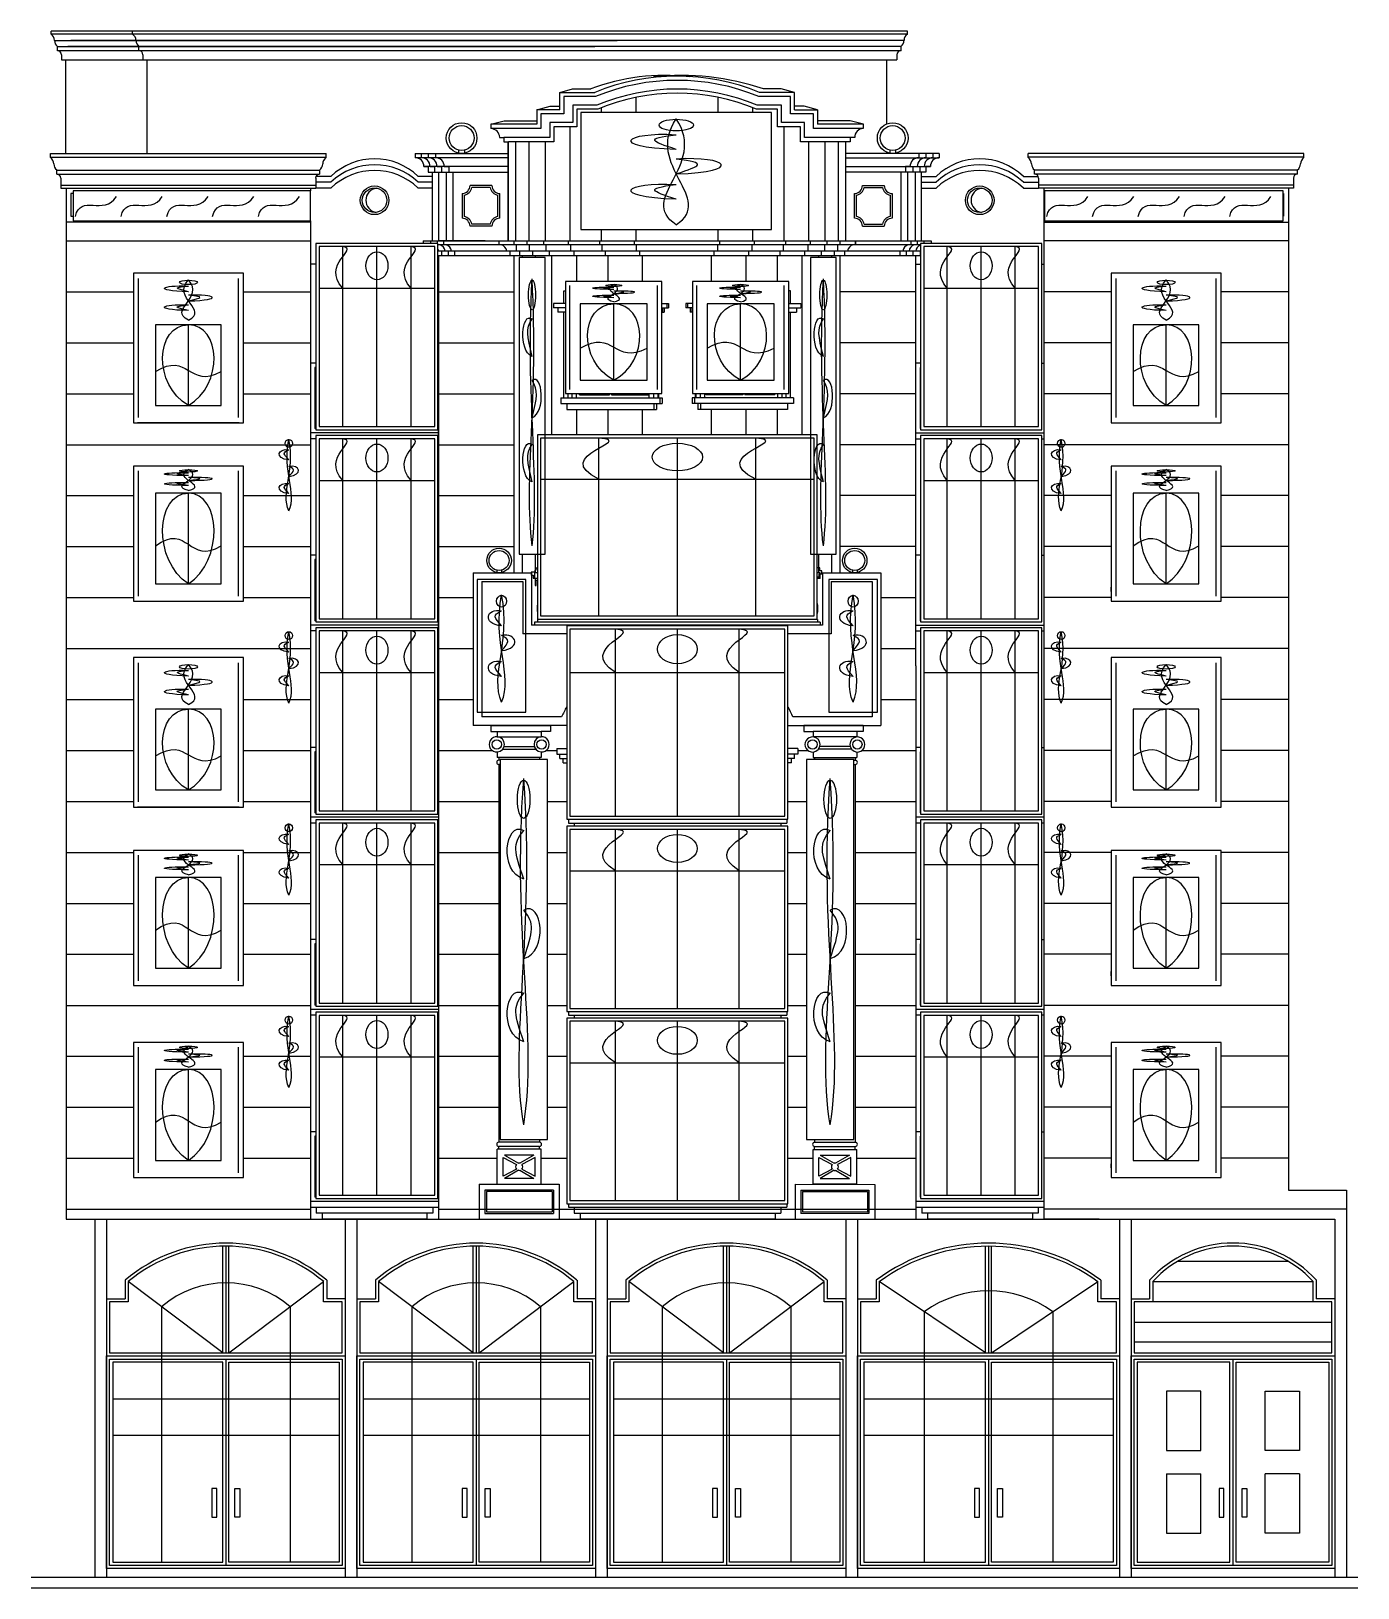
# Model space of a CAD drawing. Header units: inches. Extents: x 361 to 535, y 1043 to 1247.
import ezdxf

# ---------------------------------------------------------------- set-up
doc = ezdxf.new("R2010")
doc.units = ezdxf.units.IN
doc.header["$MEASUREMENT"] = 0
for name, color, linetype, lineweight in [('01_EXISTING_RETAINED', 7, 'Continuous', 25), ('02_NEW_FACADE', 7, 'Continuous', 25), ('03_NEW_WINDOWS', 7, 'Continuous', 25), ('04_GLAZED_ENCLOSURES', 7, 'Continuous', 25)]:
    doc.layers.add(name, color=color, linetype=linetype, lineweight=lineweight)

# ---------------------------------------------------------------- blocks, each defined once
blk = doc.blocks.new('B_ENCLOSURE_01')
at = {"layer": '04_GLAZED_ENCLOSURES'}
for points in [[(8, -12.215), (8, 12.215), (-8, 12.215), (-8, -12.215)], [(7.58, -11.795), (7.58, 11.795), (-7.58, 11.795), (-7.58, -11.795)]]:
    blk.add_lwpolyline(points, close=True, dxfattribs=at)
for points in [[(-4.48, -11.795), (-4.48, 11.795)], [(0, -11.795), (0, 11.795)], [(4.48, -11.795), (4.48, 11.795)], [(-7.58, 6.3518), (7.58, 6.3518)]]:
    blk.add_lwpolyline(points, dxfattribs=at)
blk.add_ellipse((0, 9.2834), major_axis=(0, 1.8323), ratio=0.78591895, dxfattribs=at)
for points in [[(-4.48, 6.3518), (-7.36, 9.5277), (-2.24, 11.4821), (-4.48, 11.795)], [(4.48, 6.3518), (1.6, 9.5277), (6.72, 11.4821), (4.48, 11.795)]]:
    blk.add_open_spline(points, degree=3, dxfattribs=at)
blk = doc.blocks.new('B_ENCLOSURE_02')
at = {"layer": '04_GLAZED_ENCLOSURES'}
for points in [[(8, -12.215), (8, 12.215), (-8, 12.215), (-8, -12.215)], [(7.58, -11.795), (7.58, 11.795), (-7.58, 11.795), (-7.58, -11.795)]]:
    blk.add_lwpolyline(points, close=True, dxfattribs=at)
for points in [[(-4.48, -11.795), (-4.48, 11.795)], [(0, -11.795), (0, 11.795)], [(4.48, -11.795), (4.48, 11.795)], [(-7.58, 6.3518), (7.58, 6.3518)]]:
    blk.add_lwpolyline(points, dxfattribs=at)
blk.add_ellipse((0, 9.2834), major_axis=(0, 1.8323), ratio=0.78591895, dxfattribs=at)
for points in [[(-4.48, 6.3518), (-7.36, 9.5277), (-2.24, 11.4821), (-4.48, 11.795)], [(4.48, 6.3518), (1.6, 9.5277), (6.72, 11.4821), (4.48, 11.795)]]:
    blk.add_open_spline(points, degree=3, dxfattribs=at)
blk = doc.blocks.new('B_ENCLOSURE_03')
at = {"layer": '04_GLAZED_ENCLOSURES'}
for points in [[(8, -12.215), (8, 12.215), (-8, 12.215), (-8, -12.215)], [(7.58, -11.795), (7.58, 11.795), (-7.58, 11.795), (-7.58, -11.795)]]:
    blk.add_lwpolyline(points, close=True, dxfattribs=at)
for points in [[(-4.48, -11.795), (-4.48, 11.795)], [(0, -11.795), (0, 11.795)], [(4.48, -11.795), (4.48, 11.795)], [(-7.58, 6.3518), (7.58, 6.3518)]]:
    blk.add_lwpolyline(points, dxfattribs=at)
blk.add_ellipse((0, 9.2834), major_axis=(0, 1.8323), ratio=0.78591895, dxfattribs=at)
for points in [[(-4.48, 6.3518), (-7.36, 9.5277), (-2.24, 11.4821), (-4.48, 11.795)], [(4.48, 6.3518), (1.6, 9.5277), (6.72, 11.4821), (4.48, 11.795)]]:
    blk.add_open_spline(points, degree=3, dxfattribs=at)
blk = doc.blocks.new('B_ENCLOSURE_04')
at = {"layer": '04_GLAZED_ENCLOSURES'}
for points in [[(8, -12.215), (8, 12.215), (-8, 12.215), (-8, -12.215)], [(7.58, -11.795), (7.58, 11.795), (-7.58, 11.795), (-7.58, -11.795)]]:
    blk.add_lwpolyline(points, close=True, dxfattribs=at)
for points in [[(-4.48, -11.795), (-4.48, 11.795)], [(0, -11.795), (0, 11.795)], [(4.48, -11.795), (4.48, 11.795)], [(-7.58, 6.3518), (7.58, 6.3518)]]:
    blk.add_lwpolyline(points, dxfattribs=at)
blk.add_ellipse((0, 9.2834), major_axis=(0, 1.8323), ratio=0.78591895, dxfattribs=at)
for points in [[(-4.48, 6.3518), (-7.36, 9.5277), (-2.24, 11.4821), (-4.48, 11.795)], [(4.48, 6.3518), (1.6, 9.5277), (6.72, 11.4821), (4.48, 11.795)]]:
    blk.add_open_spline(points, degree=3, dxfattribs=at)
blk = doc.blocks.new('B_ENCLOSURE_05')
at = {"layer": '04_GLAZED_ENCLOSURES'}
for points in [[(8, -12.215), (8, 12.215), (-8, 12.215), (-8, -12.215)], [(7.58, -11.795), (7.58, 11.795), (-7.58, 11.795), (-7.58, -11.795)]]:
    blk.add_lwpolyline(points, close=True, dxfattribs=at)
for points in [[(-4.48, -11.795), (-4.48, 11.795)], [(0, -11.795), (0, 11.795)], [(4.48, -11.795), (4.48, 11.795)], [(-7.58, 6.3518), (7.58, 6.3518)]]:
    blk.add_lwpolyline(points, dxfattribs=at)
blk.add_ellipse((0, 9.2834), major_axis=(0, 1.8323), ratio=0.78591895, dxfattribs=at)
for points in [[(-4.48, 6.3518), (-7.36, 9.5277), (-2.24, 11.4821), (-4.48, 11.795)], [(4.48, 6.3518), (1.6, 9.5277), (6.72, 11.4821), (4.48, 11.795)]]:
    blk.add_open_spline(points, degree=3, dxfattribs=at)
blk = doc.blocks.new('B_ENCLOSURE_06')
at = {"layer": '04_GLAZED_ENCLOSURES'}
for points in [[(7.95, -12.215), (7.95, 12.215), (-7.95, 12.215), (-7.95, -12.215)], [(7.53, -11.795), (7.53, 11.795), (-7.53, 11.795), (-7.53, -11.795)]]:
    blk.add_lwpolyline(points, close=True, dxfattribs=at)
for points in [[(-4.452, -11.795), (-4.452, 11.795)], [(0, -11.795), (0, 11.795)], [(4.452, -11.795), (4.452, 11.795)], [(-7.53, 6.3518), (7.53, 6.3518)]]:
    blk.add_lwpolyline(points, dxfattribs=at)
blk.add_ellipse((0, 9.2834), major_axis=(0, 1.8323), ratio=0.78100696, dxfattribs=at)
for points in [[(-4.452, 6.3518), (-7.314, 9.5277), (-2.226, 11.4821), (-4.452, 11.795)], [(4.452, 6.3518), (1.59, 9.5277), (6.678, 11.4821), (4.452, 11.795)]]:
    blk.add_open_spline(points, degree=3, dxfattribs=at)
blk = doc.blocks.new('B_ENCLOSURE_07')
at = {"layer": '04_GLAZED_ENCLOSURES'}
for points in [[(7.95, -12.215), (7.95, 12.215), (-7.95, 12.215), (-7.95, -12.215)], [(7.53, -11.795), (7.53, 11.795), (-7.53, 11.795), (-7.53, -11.795)]]:
    blk.add_lwpolyline(points, close=True, dxfattribs=at)
for points in [[(-4.452, -11.795), (-4.452, 11.795)], [(0, -11.795), (0, 11.795)], [(4.452, -11.795), (4.452, 11.795)], [(-7.53, 6.3518), (7.53, 6.3518)]]:
    blk.add_lwpolyline(points, dxfattribs=at)
blk.add_ellipse((0, 9.2834), major_axis=(0, 1.8323), ratio=0.78100696, dxfattribs=at)
for points in [[(-4.452, 6.3518), (-7.314, 9.5277), (-2.226, 11.4821), (-4.452, 11.795)], [(4.452, 6.3518), (1.59, 9.5277), (6.678, 11.4821), (4.452, 11.795)]]:
    blk.add_open_spline(points, degree=3, dxfattribs=at)
blk = doc.blocks.new('B_ENCLOSURE_08')
at = {"layer": '04_GLAZED_ENCLOSURES'}
for points in [[(7.95, -12.215), (7.95, 12.215), (-7.95, 12.215), (-7.95, -12.215)], [(7.53, -11.795), (7.53, 11.795), (-7.53, 11.795), (-7.53, -11.795)]]:
    blk.add_lwpolyline(points, close=True, dxfattribs=at)
for points in [[(-4.452, -11.795), (-4.452, 11.795)], [(0, -11.795), (0, 11.795)], [(4.452, -11.795), (4.452, 11.795)], [(-7.53, 6.3518), (7.53, 6.3518)]]:
    blk.add_lwpolyline(points, dxfattribs=at)
blk.add_ellipse((0, 9.2834), major_axis=(0, 1.8323), ratio=0.78100696, dxfattribs=at)
for points in [[(-4.452, 6.3518), (-7.314, 9.5277), (-2.226, 11.4821), (-4.452, 11.795)], [(4.452, 6.3518), (1.59, 9.5277), (6.678, 11.4821), (4.452, 11.795)]]:
    blk.add_open_spline(points, degree=3, dxfattribs=at)
blk = doc.blocks.new('B_ENCLOSURE_09')
at = {"layer": '04_GLAZED_ENCLOSURES'}
for points in [[(7.95, -12.215), (7.95, 12.215), (-7.95, 12.215), (-7.95, -12.215)], [(7.53, -11.795), (7.53, 11.795), (-7.53, 11.795), (-7.53, -11.795)]]:
    blk.add_lwpolyline(points, close=True, dxfattribs=at)
for points in [[(-4.452, -11.795), (-4.452, 11.795)], [(0, -11.795), (0, 11.795)], [(4.452, -11.795), (4.452, 11.795)], [(-7.53, 6.3518), (7.53, 6.3518)]]:
    blk.add_lwpolyline(points, dxfattribs=at)
blk.add_ellipse((0, 9.2834), major_axis=(0, 1.8323), ratio=0.78100696, dxfattribs=at)
for points in [[(-4.452, 6.3518), (-7.314, 9.5277), (-2.226, 11.4821), (-4.452, 11.795)], [(4.452, 6.3518), (1.59, 9.5277), (6.678, 11.4821), (4.452, 11.795)]]:
    blk.add_open_spline(points, degree=3, dxfattribs=at)
blk = doc.blocks.new('B_ENCLOSURE_10')
at = {"layer": '04_GLAZED_ENCLOSURES'}
for points in [[(7.95, -12.215), (7.95, 12.215), (-7.95, 12.215), (-7.95, -12.215)], [(7.53, -11.795), (7.53, 11.795), (-7.53, 11.795), (-7.53, -11.795)]]:
    blk.add_lwpolyline(points, close=True, dxfattribs=at)
for points in [[(-4.452, -11.795), (-4.452, 11.795)], [(0, -11.795), (0, 11.795)], [(4.452, -11.795), (4.452, 11.795)], [(-7.53, 6.3518), (7.53, 6.3518)]]:
    blk.add_lwpolyline(points, dxfattribs=at)
blk.add_ellipse((0, 9.2834), major_axis=(0, 1.8323), ratio=0.78100696, dxfattribs=at)
for points in [[(-4.452, 6.3518), (-7.314, 9.5277), (-2.226, 11.4821), (-4.452, 11.795)], [(4.452, 6.3518), (1.59, 9.5277), (6.678, 11.4821), (4.452, 11.795)]]:
    blk.add_open_spline(points, degree=3, dxfattribs=at)
blk = doc.blocks.new('B_ENCLOSURE_11')
at = {"layer": '04_GLAZED_ENCLOSURES'}
for points in [[(14.5, -12.175), (14.5, 12.175), (-14.5, 12.175), (-14.5, -12.175)], [(14.08, -11.755), (14.08, 11.755), (-14.08, 11.755), (-14.08, -11.755)]]:
    blk.add_lwpolyline(points, close=True, dxfattribs=at)
for points in [[(-8.12, -11.755), (-8.12, 11.755)], [(0, -11.755), (0, 11.755)], [(8.12, -11.755), (8.12, 11.755)], [(-14.08, 6.331), (14.08, 6.331)]]:
    blk.add_lwpolyline(points, dxfattribs=at)
blk.add_ellipse((0, 9.253), major_axis=(2.61, 0), ratio=0.69971264, dxfattribs=at)
for points in [[(-8.12, 6.331), (-13.34, 9.4965), (-4.06, 11.4445), (-8.12, 11.755)], [(8.12, 6.331), (2.9, 9.4965), (12.18, 11.4445), (8.12, 11.755)]]:
    blk.add_open_spline(points, degree=3, dxfattribs=at)
blk = doc.blocks.new('B_ENCLOSURE_12')
at = {"layer": '04_GLAZED_ENCLOSURES'}
for points in [[(14.5, -12.15), (14.5, 12.15), (-14.5, 12.15), (-14.5, -12.15)], [(14.08, -11.73), (14.08, 11.73), (-14.08, 11.73), (-14.08, -11.73)]]:
    blk.add_lwpolyline(points, close=True, dxfattribs=at)
for points in [[(-8.12, -11.73), (-8.12, 11.73)], [(0, -11.73), (0, 11.73)], [(8.12, -11.73), (8.12, 11.73)], [(-14.08, 6.318), (14.08, 6.318)]]:
    blk.add_lwpolyline(points, dxfattribs=at)
blk.add_ellipse((0, 9.234), major_axis=(2.61, 0), ratio=0.6982759, dxfattribs=at)
for points in [[(-8.12, 6.318), (-13.34, 9.477), (-4.06, 11.421), (-8.12, 11.73)], [(8.12, 6.318), (2.9, 9.477), (12.18, 11.421), (8.12, 11.73)]]:
    blk.add_open_spline(points, degree=3, dxfattribs=at)
blk = doc.blocks.new('B_ENCLOSURE_13')
at = {"layer": '04_GLAZED_ENCLOSURES'}
for points in [[(14.5, -12.675), (14.5, 12.675), (-14.5, 12.675), (-14.5, -12.675)], [(14.08, -12.255), (14.08, 12.255), (-14.08, 12.255), (-14.08, -12.255)]]:
    blk.add_lwpolyline(points, close=True, dxfattribs=at)
for points in [[(-8.12, -12.255), (-8.12, 12.255)], [(0, -12.255), (0, 12.255)], [(8.12, -12.255), (8.12, 12.255)], [(-14.08, 6.591), (14.08, 6.591)]]:
    blk.add_lwpolyline(points, dxfattribs=at)
blk.add_ellipse((0, 9.633), major_axis=(2.61, 0), ratio=0.72844828, dxfattribs=at)
for points in [[(-8.12, 6.591), (-13.34, 9.8865), (-4.06, 11.9145), (-8.12, 12.255)], [(8.12, 6.591), (2.9, 9.8865), (12.18, 11.9145), (8.12, 12.255)]]:
    blk.add_open_spline(points, degree=3, dxfattribs=at)
blk = doc.blocks.new('B_ENCLOSURE_14')
at = {"layer": '04_GLAZED_ENCLOSURES'}
for points in [[(18.35, -12.075), (18.35, 12.075), (-18.35, 12.075), (-18.35, -12.075)], [(17.93, -11.655), (17.93, 11.655), (-17.93, 11.655), (-17.93, -11.655)]]:
    blk.add_lwpolyline(points, close=True, dxfattribs=at)
for points in [[(-10.276, -11.655), (-10.276, 11.655)], [(0, -11.655), (0, 11.655)], [(10.276, -11.655), (10.276, 11.655)], [(-17.93, 6.279), (17.93, 6.279)]]:
    blk.add_lwpolyline(points, dxfattribs=at)
blk.add_ellipse((0, 9.177), major_axis=(3.303, 0), ratio=0.54836512, dxfattribs=at)
for points in [[(-10.276, 6.279), (-16.882, 9.4185), (-5.138, 11.3505), (-10.276, 11.655)], [(10.276, 6.279), (3.67, 9.4185), (15.414, 11.3505), (10.276, 11.655)]]:
    blk.add_open_spline(points, degree=3, dxfattribs=at)
blk = doc.blocks.new('B_WINDOW_01')
at = {"layer": '03_NEW_WINDOWS'}
for points in [[(7.21, -8.85), (7.21, 8.85), (-7.21, 8.85), (-7.21, -8.85)], [(4.3, -6.59), (4.3, 5.31), (-4.33, 5.31), (-4.33, -6.59)]]:
    blk.add_lwpolyline(points, close=True, dxfattribs=at)
for points in [[(-6.56, -8.23), (-6.56, 8.23)], [(6.56, -8.23), (6.56, 8.23)], [(0, -6.59), (0, 5.31)]]:
    blk.add_lwpolyline(points, dxfattribs=at)
blk.add_ellipse((0, 8.22), major_axis=(1.19, 0), ratio=0.127593, dxfattribs=at)
for points in [[(0, 5.63), (-2.78, 6.32), (2.22, 7.15), (0, 8.39)], [(0, 5.63), (2.78, 6.32), (-2.22, 7.15), (0, 8.39)], [(0, 7.59), (-4.76, 7.64), (-3.57, 8.06), (0, 7.98)], [(0, 6.29), (-4.76, 6.35), (-3.57, 6.76), (0, 6.68)], [(0, 7.59), (-1.75, 7.81), (-2.22, 7.87), (0, 7.98)], [(0, 6.29), (-1.75, 6.51), (-2.22, 6.57), (0, 6.68)], [(0, 6.95), (4.76, 7.01), (3.57, 7.42), (0, 7.34)], [(0, 6.95), (1.75, 7.17), (2.22, 7.23), (0, 7.34)], [(0, -6.59), (-4.68, -3.61), (-4.33, 5.31), (0, 5.31)], [(0, -6.59), (4.65, -3.61), (4.3, 5.31), (0, 5.31)], [(-4.33, -1.59), (0, 1.5), (0, -4.21), (4.3, -1.59)]]:
    blk.add_open_spline(points, degree=3, dxfattribs=at)
blk = doc.blocks.new('B_WINDOW_02')
at = {"layer": '03_NEW_WINDOWS'}
for points in [[(7.21, -8.85), (7.21, 8.85), (-7.21, 8.85), (-7.21, -8.85)], [(4.3, -6.59), (4.3, 5.31), (-4.33, 5.31), (-4.33, -6.59)]]:
    blk.add_lwpolyline(points, close=True, dxfattribs=at)
for points in [[(-6.56, -8.23), (-6.56, 8.23)], [(6.56, -8.23), (6.56, 8.23)], [(0, -6.59), (0, 5.31)]]:
    blk.add_lwpolyline(points, dxfattribs=at)
blk.add_ellipse((0, 8.22), major_axis=(1.19, 0), ratio=0.127593, dxfattribs=at)
for points in [[(0, 5.63), (-2.78, 6.32), (2.22, 7.15), (0, 8.39)], [(0, 5.63), (2.78, 6.32), (-2.22, 7.15), (0, 8.39)], [(0, 7.59), (-4.76, 7.64), (-3.57, 8.06), (0, 7.98)], [(0, 6.29), (-4.76, 6.35), (-3.57, 6.76), (0, 6.68)], [(0, 7.59), (-1.75, 7.81), (-2.22, 7.87), (0, 7.98)], [(0, 6.29), (-1.75, 6.51), (-2.22, 6.57), (0, 6.68)], [(0, 6.95), (4.76, 7.01), (3.57, 7.42), (0, 7.34)], [(0, 6.95), (1.75, 7.17), (2.22, 7.23), (0, 7.34)], [(0, -6.59), (-4.68, -3.61), (-4.33, 5.31), (0, 5.31)], [(0, -6.59), (4.65, -3.61), (4.3, 5.31), (0, 5.31)], [(-4.33, -1.59), (0, 1.5), (0, -4.21), (4.3, -1.59)]]:
    blk.add_open_spline(points, degree=3, dxfattribs=at)
blk = doc.blocks.new('B_WINDOW_03')
at = {"layer": '03_NEW_WINDOWS'}
for points in [[(7.21, -9.8), (7.21, 9.8), (-7.21, 9.8), (-7.21, -9.8)], [(4.3, -7.54), (4.3, 3.05), (-4.33, 3.05), (-4.33, -7.54)]]:
    blk.add_lwpolyline(points, close=True, dxfattribs=at)
for points in [[(-6.56, -9.11), (-6.56, 9.11)], [(6.56, -9.11), (6.56, 9.11)], [(0, -7.54), (0, 3.05)]]:
    blk.add_lwpolyline(points, dxfattribs=at)
blk.add_ellipse((0, 8.6), major_axis=(1.19, 0), ratio=0.243294, dxfattribs=at)
for points in [[(0, 7.39), (-4.76, 7.5), (-3.57, 8.29), (0, 8.13)], [(0, 3.65), (-2.78, 4.97), (2.22, 6.55), (0, 8.92)], [(0, 3.65), (2.78, 4.97), (-2.22, 6.55), (0, 8.92)], [(0, 7.39), (-1.75, 7.81), (-2.22, 7.92), (0, 8.13)], [(0, 6.18), (4.76, 6.29), (3.57, 7.08), (0, 6.92)], [(0, 6.18), (1.75, 6.6), (2.22, 6.71), (0, 6.92)], [(0, 4.92), (-4.76, 5.02), (-3.57, 5.81), (0, 5.66)], [(0, 4.92), (-1.75, 5.34), (-2.22, 5.44), (0, 5.66)], [(0, -7.54), (-4.68, -4.89), (-4.33, 3.05), (0, 3.05)], [(0, -7.54), (4.65, -4.89), (4.3, 3.05), (0, 3.05)], [(-4.33, -3.09), (0, -0.34), (0, -5.42), (4.3, -3.09)]]:
    blk.add_open_spline(points, degree=3, dxfattribs=at)
blk = doc.blocks.new('B_WINDOW_04')
at = {"layer": '03_NEW_WINDOWS'}
for points in [[(7.21, -8.85), (7.21, 8.85), (-7.21, 8.85), (-7.21, -8.85)], [(4.3, -6.59), (4.3, 5.31), (-4.33, 5.31), (-4.33, -6.59)]]:
    blk.add_lwpolyline(points, close=True, dxfattribs=at)
for points in [[(-6.56, -8.23), (-6.56, 8.23)], [(6.56, -8.23), (6.56, 8.23)], [(0, -6.59), (0, 5.31)]]:
    blk.add_lwpolyline(points, dxfattribs=at)
blk.add_ellipse((0, 8.22), major_axis=(1.19, 0), ratio=0.127593, dxfattribs=at)
for points in [[(0, 5.63), (-2.78, 6.32), (2.22, 7.15), (0, 8.39)], [(0, 5.63), (2.78, 6.32), (-2.22, 7.15), (0, 8.39)], [(0, 7.59), (-4.76, 7.64), (-3.57, 8.06), (0, 7.98)], [(0, 6.29), (-4.76, 6.35), (-3.57, 6.76), (0, 6.68)], [(0, 7.59), (-1.75, 7.81), (-2.22, 7.87), (0, 7.98)], [(0, 6.29), (-1.75, 6.51), (-2.22, 6.57), (0, 6.68)], [(0, 6.95), (4.76, 7.01), (3.57, 7.42), (0, 7.34)], [(0, 6.95), (1.75, 7.17), (2.22, 7.23), (0, 7.34)], [(0, -6.59), (-4.68, -3.61), (-4.33, 5.31), (0, 5.31)], [(0, -6.59), (4.65, -3.61), (4.3, 5.31), (0, 5.31)], [(-4.33, -1.59), (0, 1.5), (0, -4.21), (4.3, -1.59)]]:
    blk.add_open_spline(points, degree=3, dxfattribs=at)
blk = doc.blocks.new('B_WINDOW_05')
at = {"layer": '03_NEW_WINDOWS'}
for points in [[(7.21, -9.8), (7.21, 9.8), (-7.21, 9.8), (-7.21, -9.8)], [(4.3, -7.54), (4.3, 3.05), (-4.33, 3.05), (-4.33, -7.54)]]:
    blk.add_lwpolyline(points, close=True, dxfattribs=at)
for points in [[(-6.56, -9.11), (-6.56, 9.11)], [(6.56, -9.11), (6.56, 9.11)], [(0, -7.54), (0, 3.05)]]:
    blk.add_lwpolyline(points, dxfattribs=at)
blk.add_ellipse((0, 8.6), major_axis=(1.19, 0), ratio=0.243294, dxfattribs=at)
for points in [[(0, 7.39), (-4.76, 7.5), (-3.57, 8.29), (0, 8.13)], [(0, 3.65), (-2.78, 4.97), (2.22, 6.55), (0, 8.92)], [(0, 3.65), (2.78, 4.97), (-2.22, 6.55), (0, 8.92)], [(0, 7.39), (-1.75, 7.81), (-2.22, 7.92), (0, 8.13)], [(0, 6.18), (4.76, 6.29), (3.57, 7.08), (0, 6.92)], [(0, 6.18), (1.75, 6.6), (2.22, 6.71), (0, 6.92)], [(0, 4.92), (-4.76, 5.02), (-3.57, 5.81), (0, 5.66)], [(0, 4.92), (-1.75, 5.34), (-2.22, 5.44), (0, 5.66)], [(0, -7.54), (-4.68, -4.89), (-4.33, 3.05), (0, 3.05)], [(0, -7.54), (4.65, -4.89), (4.3, 3.05), (0, 3.05)], [(-4.33, -3.09), (0, -0.34), (0, -5.42), (4.3, -3.09)]]:
    blk.add_open_spline(points, degree=3, dxfattribs=at)
blk = doc.blocks.new('B_WINDOW_06')
at = {"layer": '03_NEW_WINDOWS'}
for points in [[(7.21, -8.85), (7.21, 8.85), (-7.21, 8.85), (-7.21, -8.85)], [(4.3, -6.59), (4.3, 5.31), (-4.33, 5.31), (-4.33, -6.59)]]:
    blk.add_lwpolyline(points, close=True, dxfattribs=at)
for points in [[(-6.56, -8.23), (-6.56, 8.23)], [(6.56, -8.23), (6.56, 8.23)], [(0, -6.59), (0, 5.31)]]:
    blk.add_lwpolyline(points, dxfattribs=at)
blk.add_ellipse((0, 8.22), major_axis=(1.19, 0), ratio=0.127592, dxfattribs=at)
for points in [[(0, 5.63), (-2.78, 6.32), (2.22, 7.15), (0, 8.39)], [(0, 5.63), (2.78, 6.32), (-2.22, 7.15), (0, 8.39)], [(0, 7.59), (-4.76, 7.64), (-3.57, 8.06), (0, 7.98)], [(0, 6.29), (-4.76, 6.35), (-3.57, 6.76), (0, 6.68)], [(0, 7.59), (-1.75, 7.81), (-2.22, 7.87), (0, 7.98)], [(0, 6.29), (-1.75, 6.51), (-2.22, 6.57), (0, 6.68)], [(0, 6.95), (4.76, 7.01), (3.57, 7.42), (0, 7.34)], [(0, 6.95), (1.75, 7.17), (2.22, 7.23), (0, 7.34)], [(0, -6.59), (-4.68, -3.61), (-4.33, 5.31), (0, 5.31)], [(0, -6.59), (4.65, -3.61), (4.3, 5.31), (0, 5.31)], [(-4.33, -1.59), (0, 1.5), (0, -4.21), (4.3, -1.59)]]:
    blk.add_open_spline(points, degree=3, dxfattribs=at)
blk = doc.blocks.new('B_WINDOW_07')
at = {"layer": '03_NEW_WINDOWS'}
for points in [[(7.21, -8.85), (7.21, 8.85), (-7.21, 8.85), (-7.21, -8.85)], [(4.3, -6.59), (4.3, 5.31), (-4.33, 5.31), (-4.33, -6.59)]]:
    blk.add_lwpolyline(points, close=True, dxfattribs=at)
for points in [[(-6.56, -8.23), (-6.56, 8.23)], [(6.56, -8.23), (6.56, 8.23)], [(0, -6.59), (0, 5.31)]]:
    blk.add_lwpolyline(points, dxfattribs=at)
blk.add_ellipse((0, 8.22), major_axis=(1.19, 0), ratio=0.127592, dxfattribs=at)
for points in [[(0, 5.63), (-2.78, 6.32), (2.22, 7.15), (0, 8.39)], [(0, 5.63), (2.78, 6.32), (-2.22, 7.15), (0, 8.39)], [(0, 7.59), (-4.76, 7.64), (-3.57, 8.06), (0, 7.98)], [(0, 6.29), (-4.76, 6.35), (-3.57, 6.76), (0, 6.68)], [(0, 7.59), (-1.75, 7.81), (-2.22, 7.87), (0, 7.98)], [(0, 6.29), (-1.75, 6.51), (-2.22, 6.57), (0, 6.68)], [(0, 6.95), (4.76, 7.01), (3.57, 7.42), (0, 7.34)], [(0, 6.95), (1.75, 7.17), (2.22, 7.23), (0, 7.34)], [(0, -6.59), (-4.68, -3.61), (-4.33, 5.31), (0, 5.31)], [(0, -6.59), (4.65, -3.61), (4.3, 5.31), (0, 5.31)], [(-4.33, -1.59), (0, 1.5), (0, -4.21), (4.3, -1.59)]]:
    blk.add_open_spline(points, degree=3, dxfattribs=at)
blk = doc.blocks.new('B_WINDOW_08')
at = {"layer": '03_NEW_WINDOWS'}
for points in [[(7.21, -9.8), (7.21, 9.8), (-7.21, 9.8), (-7.21, -9.8)], [(4.3, -7.54), (4.3, 3.05), (-4.33, 3.05), (-4.33, -7.54)]]:
    blk.add_lwpolyline(points, close=True, dxfattribs=at)
for points in [[(-6.56, -9.11), (-6.56, 9.11)], [(6.56, -9.11), (6.56, 9.11)], [(0, -7.54), (0, 3.05)]]:
    blk.add_lwpolyline(points, dxfattribs=at)
blk.add_ellipse((0, 8.6), major_axis=(1.19, 0), ratio=0.243292, dxfattribs=at)
for points in [[(0, 7.39), (-4.76, 7.5), (-3.57, 8.29), (0, 8.13)], [(0, 3.65), (-2.78, 4.97), (2.22, 6.55), (0, 8.92)], [(0, 3.65), (2.78, 4.97), (-2.22, 6.55), (0, 8.92)], [(0, 7.39), (-1.75, 7.81), (-2.22, 7.92), (0, 8.13)], [(0, 6.18), (4.76, 6.29), (3.57, 7.08), (0, 6.92)], [(0, 6.18), (1.75, 6.6), (2.22, 6.71), (0, 6.92)], [(0, 4.92), (-4.76, 5.02), (-3.57, 5.81), (0, 5.66)], [(0, 4.92), (-1.75, 5.34), (-2.22, 5.44), (0, 5.66)], [(0, -7.54), (-4.68, -4.89), (-4.33, 3.05), (0, 3.05)], [(0, -7.54), (4.65, -4.89), (4.3, 3.05), (0, 3.05)], [(-4.33, -3.09), (0, -0.34), (0, -5.42), (4.3, -3.09)]]:
    blk.add_open_spline(points, degree=3, dxfattribs=at)
blk = doc.blocks.new('B_WINDOW_09')
at = {"layer": '03_NEW_WINDOWS'}
for points in [[(7.21, -8.85), (7.21, 8.85), (-7.21, 8.85), (-7.21, -8.85)], [(4.3, -6.59), (4.3, 5.31), (-4.33, 5.31), (-4.33, -6.59)]]:
    blk.add_lwpolyline(points, close=True, dxfattribs=at)
for points in [[(-6.56, -8.23), (-6.56, 8.23)], [(6.56, -8.23), (6.56, 8.23)], [(0, -6.59), (0, 5.31)]]:
    blk.add_lwpolyline(points, dxfattribs=at)
blk.add_ellipse((0, 8.22), major_axis=(1.19, 0), ratio=0.127592, dxfattribs=at)
for points in [[(0, 5.63), (-2.78, 6.32), (2.22, 7.15), (0, 8.39)], [(0, 5.63), (2.78, 6.32), (-2.22, 7.15), (0, 8.39)], [(0, 7.59), (-4.76, 7.64), (-3.57, 8.06), (0, 7.98)], [(0, 6.29), (-4.76, 6.35), (-3.57, 6.76), (0, 6.68)], [(0, 7.59), (-1.75, 7.81), (-2.22, 7.87), (0, 7.98)], [(0, 6.29), (-1.75, 6.51), (-2.22, 6.57), (0, 6.68)], [(0, 6.95), (4.76, 7.01), (3.57, 7.42), (0, 7.34)], [(0, 6.95), (1.75, 7.17), (2.22, 7.23), (0, 7.34)], [(0, -6.59), (-4.68, -3.61), (-4.33, 5.31), (0, 5.31)], [(0, -6.59), (4.65, -3.61), (4.3, 5.31), (0, 5.31)], [(-4.33, -1.59), (0, 1.5), (0, -4.21), (4.3, -1.59)]]:
    blk.add_open_spline(points, degree=3, dxfattribs=at)
blk = doc.blocks.new('B_WINDOW_10')
at = {"layer": '03_NEW_WINDOWS'}
for points in [[(7.21, -9.8), (7.21, 9.8), (-7.21, 9.8), (-7.21, -9.8)], [(4.3, -7.54), (4.3, 3.05), (-4.33, 3.05), (-4.33, -7.54)]]:
    blk.add_lwpolyline(points, close=True, dxfattribs=at)
for points in [[(-6.56, -9.11), (-6.56, 9.11)], [(6.56, -9.11), (6.56, 9.11)], [(0, -7.54), (0, 3.05)]]:
    blk.add_lwpolyline(points, dxfattribs=at)
blk.add_ellipse((0, 8.6), major_axis=(1.19, 0), ratio=0.243292, dxfattribs=at)
for points in [[(0, 7.39), (-4.76, 7.5), (-3.57, 8.29), (0, 8.13)], [(0, 3.65), (-2.78, 4.97), (2.22, 6.55), (0, 8.92)], [(0, 3.65), (2.78, 4.97), (-2.22, 6.55), (0, 8.92)], [(0, 7.39), (-1.75, 7.81), (-2.22, 7.92), (0, 8.13)], [(0, 6.18), (4.76, 6.29), (3.57, 7.08), (0, 6.92)], [(0, 6.18), (1.75, 6.6), (2.22, 6.71), (0, 6.92)], [(0, 4.92), (-4.76, 5.02), (-3.57, 5.81), (0, 5.66)], [(0, 4.92), (-1.75, 5.34), (-2.22, 5.44), (0, 5.66)], [(0, -7.54), (-4.68, -4.89), (-4.33, 3.05), (0, 3.05)], [(0, -7.54), (4.65, -4.89), (4.3, 3.05), (0, 3.05)], [(-4.33, -3.09), (0, -0.34), (0, -5.42), (4.3, -3.09)]]:
    blk.add_open_spline(points, degree=3, dxfattribs=at)
blk = doc.blocks.new('B_WINDOW_11')
at = {"layer": '03_NEW_WINDOWS'}
for points in [[(6.31, -7.33), (6.31, 7.33), (-6.31, 7.33), (-6.31, -7.33)], [(4.39, -5.62), (4.39, 4.39), (-4.39, 4.39), (-4.39, -5.62)]]:
    blk.add_lwpolyline(points, close=True, dxfattribs=at)
for points in [[(-5.74, -6.81), (-5.74, 6.81)], [(5.74, -6.81), (5.74, 6.81)], [(0, -5.62), (0, 4.39)]]:
    blk.add_lwpolyline(points, dxfattribs=at)
blk.add_ellipse((0, 6.81), major_axis=(1.04, 0), ratio=0.120747, dxfattribs=at)
for points in [[(0, 6.28), (-4.16, 6.33), (-3.12, 6.67), (0, 6.6)], [(0, 4.66), (-2.43, 5.23), (1.94, 5.92), (0, 6.94)], [(0, 4.66), (2.43, 5.23), (-1.94, 5.92), (0, 6.94)], [(0, 6.28), (-1.53, 6.46), (-1.94, 6.51), (0, 6.6)], [(0, 5.76), (4.16, 5.8), (3.12, 6.14), (0, 6.08)], [(0, -5.62), (-4.74, -3.12), (-4.39, 4.39), (0, 4.39)], [(0, 5.21), (-4.16, 5.25), (-3.12, 5.6), (0, 5.53)], [(0, 5.21), (-1.53, 5.39), (-1.94, 5.44), (0, 5.53)], [(0, 5.76), (1.53, 5.94), (1.94, 5.98), (0, 6.08)], [(0, -5.62), (4.74, -3.12), (4.39, 4.39), (0, 4.39)], [(-4.39, -1.42), (0, 1.19), (0, -3.62), (4.39, -1.42)]]:
    blk.add_open_spline(points, degree=3, dxfattribs=at)
blk = doc.blocks.new('B_WINDOW_12')
at = {"layer": '03_NEW_WINDOWS'}
for points in [[(6.31, -7.33), (6.31, 7.33), (-6.31, 7.33), (-6.31, -7.33)], [(4.39, -5.62), (4.39, 4.39), (-4.39, 4.39), (-4.39, -5.62)]]:
    blk.add_lwpolyline(points, close=True, dxfattribs=at)
for points in [[(-5.74, -6.81), (-5.74, 6.81)], [(5.74, -6.81), (5.74, 6.81)], [(0, -5.62), (0, 4.39)]]:
    blk.add_lwpolyline(points, dxfattribs=at)
blk.add_ellipse((0, 6.81), major_axis=(1.04, 0), ratio=0.120746, dxfattribs=at)
for points in [[(0, 6.28), (-4.16, 6.33), (-3.12, 6.67), (0, 6.6)], [(0, 4.66), (-2.43, 5.23), (1.94, 5.92), (0, 6.94)], [(0, 4.66), (2.43, 5.23), (-1.94, 5.92), (0, 6.94)], [(0, 6.28), (-1.53, 6.46), (-1.94, 6.51), (0, 6.6)], [(0, 5.76), (4.16, 5.8), (3.12, 6.14), (0, 6.08)], [(0, -5.62), (-4.74, -3.12), (-4.39, 4.39), (0, 4.39)], [(0, 5.21), (-4.16, 5.25), (-3.12, 5.6), (0, 5.53)], [(0, 5.21), (-1.53, 5.39), (-1.94, 5.44), (0, 5.53)], [(0, 5.76), (1.53, 5.94), (1.94, 5.98), (0, 6.08)], [(0, -5.62), (4.74, -3.12), (4.39, 4.39), (0, 4.39)], [(-4.39, -1.42), (0, 1.19), (0, -3.62), (4.39, -1.42)]]:
    blk.add_open_spline(points, degree=3, dxfattribs=at)

msp = doc.modelspace()

# ---------------------------------------------------------------- linework, layer by layer
at = {"layer": '01_EXISTING_RETAINED'}
for p, q in [((363.61, 1247.1), (363.61, 1247.49)), ((475.92, 1247.49), (363.61, 1247.49)), ((475.92, 1247.1), (363.61, 1247.1)), ((374.3, 1247.1), (374.3, 1247.49)), ((475.92, 1247.1), (475.92, 1247.49)), ((364.05, 1246.27), (429.08, 1246.27)), ((364.05, 1246.27), (437.86, 1246.27)), ((364.44, 1244.92), (364.44, 1245.47)), ((364.44, 1244.93), (425.42, 1244.93)), ((364.44, 1244.93), (475.09, 1244.93)), ((364.45, 1245.47), (427.1, 1245.47)), ((364.45, 1245.47), (434.94, 1245.47)), ((475.08, 1245.47), (365.83, 1245.47)), ((475.48, 1246.27), (366.22, 1246.27)), ((375.13, 1244.92), (375.13, 1245.47)), ((475.09, 1244.92), (475.09, 1245.47)), ((364.98, 1244.39), (364.98, 1243.72)), ((364.98, 1243.72), (474.55, 1243.72)), ((365.56, 1231.45), (365.56, 1243.72)), ((375.67, 1244.39), (375.67, 1243.72)), ((376.24, 1231.45), (376.24, 1243.72)), ((473.2, 1243.72), (473.2, 1235.32)), ((474.55, 1244.39), (474.55, 1243.72)), ((430.35, 1239.46), (431.99, 1239.9)), ((430.35, 1239.46), (434.92, 1239.46)), ((430.35, 1237.18), (430.35, 1239.46)), ((435.01, 1238.92), (430.88, 1238.92)), ((430.88, 1238.92), (430.88, 1236.64)), ((431.99, 1239.9), (434.4, 1239.9)), ((440.35, 1236.8), (440.35, 1238.89)), ((451.1, 1236.8), (451.1, 1238.89)), ((460.57, 1238.92), (456.43, 1238.92)), ((461.1, 1239.46), (456.53, 1239.46)), ((459.36, 1239.9), (457.05, 1239.9)), ((461.1, 1239.46), (459.36, 1239.9)), ((460.57, 1236.64), (460.57, 1238.92)), ((461.1, 1237.18), (461.1, 1239.46)), ((427.33, 1237.18), (429.07, 1237.63)), ((430.35, 1237.18), (427.33, 1237.18)), ((427.33, 1237.18), (427.33, 1235.27)), ((429.07, 1237.63), (430.35, 1237.63)), ((435.21, 1237.78), (432.03, 1237.78)), ((432.03, 1237.78), (432.03, 1235.5)), ((435.31, 1237.24), (432.56, 1237.24)), ((432.56, 1237.24), (432.56, 1234.96)), ((435.81, 1236.8), (435.81, 1237.47)), ((455.64, 1236.8), (455.64, 1237.47)), ((458.89, 1237.24), (456.14, 1237.24)), ((459.42, 1237.78), (456.24, 1237.78)), ((458.89, 1234.96), (458.89, 1237.24)), ((459.42, 1235.5), (459.42, 1237.78)), ((462.38, 1237.63), (461.1, 1237.63)), ((461.1, 1237.18), (464.12, 1237.18)), ((464.12, 1237.18), (462.38, 1237.63)), ((464.12, 1237.18), (464.12, 1235.27)), ((421.3, 1235.27), (423.04, 1235.72)), ((421.3, 1235.27), (421.3, 1234.7)), ((427.33, 1235.27), (421.3, 1235.27)), ((421.31, 1235.27), (421.31, 1234.7)), ((423.04, 1235.72), (427.33, 1235.72)), ((430.88, 1236.64), (427.86, 1236.64)), ((427.86, 1236.64), (427.86, 1234.7)), ((432.03, 1235.5), (429.01, 1235.5)), ((429.01, 1235.5), (429.01, 1233.55)), ((432.56, 1234.96), (429.54, 1234.96)), ((429.54, 1234.96), (429.54, 1232.98)), ((431.71, 1220), (431.71, 1234.96)), ((461.91, 1234.96), (458.89, 1234.96)), ((462.44, 1235.5), (459.42, 1235.5)), ((459.74, 1220), (459.74, 1234.96)), ((463.59, 1236.64), (460.57, 1236.64)), ((461.91, 1232.98), (461.91, 1234.96)), ((462.44, 1233.55), (462.44, 1235.5)), ((463.59, 1234.7), (463.59, 1236.64)), ((468.41, 1235.72), (464.12, 1235.72)), ((470.14, 1235.27), (464.12, 1235.27)), ((470.15, 1235.27), (468.41, 1235.72)), ((470.14, 1235.27), (470.14, 1234.7)), ((427.86, 1234.7), (421.3, 1234.7)), ((422.44, 1233.55), (423.01, 1233.55)), ((423.01, 1233.55), (423.01, 1232.98)), ((429.01, 1233.55), (423.01, 1233.55)), ((423.01, 1232.98), (423.59, 1232.98)), ((423.58, 1220), (423.58, 1232.98)), ((423.59, 1220), (423.59, 1232.98)), ((429.54, 1232.98), (423.59, 1232.98)), ((424.58, 1220), (424.58, 1232.98)), ((426.31, 1220), (426.31, 1232.98)), ((428.47, 1220), (428.47, 1232.98)), ((468.43, 1232.98), (461.91, 1232.98)), ((468.43, 1233.55), (462.44, 1233.55)), ((462.98, 1220), (462.98, 1232.98)), ((470.14, 1234.7), (463.59, 1234.7)), ((465.14, 1220), (465.14, 1232.98)), ((466.87, 1220), (466.87, 1232.98)), ((466.87, 1220), (466.87, 1232.98)), ((467.86, 1220), (467.86, 1232.98)), ((467.86, 1220), (467.86, 1232.98)), ((468.43, 1232.98), (467.86, 1232.98)), ((469.01, 1233.55), (468.43, 1233.55)), ((468.43, 1233.55), (468.43, 1232.98)), ((363.54, 1230.91), (363.52, 1231.45)), ((363.52, 1231.45), (393.82, 1231.45)), ((363.53, 1230.96), (399.68, 1230.96)), ((393.44, 1231.45), (399.7, 1231.45)), ((399.68, 1230.91), (399.7, 1231.45)), ((411.37, 1231.45), (411.37, 1230.88)), ((411.37, 1231.45), (423.58, 1231.45)), ((423.59, 1230.88), (411.37, 1230.88)), ((412.17, 1231.45), (412.17, 1230.88)), ((413.09, 1231.45), (413.09, 1230.88)), ((414.04, 1231.45), (414.04, 1230.88)), ((417.07, 1231.88), (417.07, 1231.45)), ((417.84, 1231.88), (417.84, 1231.45)), ((480.08, 1231.45), (467.86, 1231.45)), ((467.86, 1230.88), (480.08, 1230.88)), ((473.2, 1231.62), (473.2, 1231.45)), ((473.61, 1231.88), (473.61, 1231.45)), ((474.38, 1231.88), (474.38, 1231.45)), ((477.41, 1231.45), (477.41, 1230.88)), ((478.36, 1231.45), (478.36, 1230.88)), ((479.27, 1231.45), (479.27, 1230.88)), ((480.08, 1231.45), (480.08, 1230.88)), ((498.01, 1231.45), (491.75, 1231.45)), ((491.77, 1230.91), (491.75, 1231.45)), ((527.91, 1230.96), (491.76, 1230.96)), ((527.93, 1231.45), (497.62, 1231.45)), ((527.91, 1230.91), (527.93, 1231.45)), ((364.36, 1228.73), (364.36, 1229.28)), ((364.36, 1229.28), (398.85, 1229.28)), ((364.36, 1228.73), (398.79, 1228.73)), ((398.86, 1228.73), (398.86, 1229.28)), ((423.59, 1229.74), (412.51, 1229.74)), ((412.51, 1229.74), (413.09, 1229.74)), ((413.09, 1229.74), (413.09, 1229.01)), ((413.09, 1229.01), (423.58, 1229.01)), ((413.32, 1229.74), (413.89, 1229.74)), ((413.66, 1220), (413.66, 1229.01)), ((413.89, 1229.74), (413.89, 1229.01)), ((414.23, 1229.74), (414.81, 1229.74)), ((414.46, 1220), (414.46, 1229.01)), ((414.81, 1229.74), (414.81, 1229.01)), ((415.19, 1229.74), (415.76, 1229.74)), ((415.49, 1220), (415.49, 1229.01)), ((415.76, 1229.74), (415.76, 1229.01)), ((416.33, 1220), (416.33, 1229.01)), ((467.86, 1229.74), (478.93, 1229.74)), ((478.36, 1229.01), (467.86, 1229.01)), ((475.12, 1220), (475.12, 1229.01)), ((476.26, 1229.74), (475.69, 1229.74)), ((475.69, 1229.74), (475.69, 1229.01)), ((475.96, 1220), (475.96, 1229.01)), ((476.64, 1229.74), (476.64, 1229.01)), ((476.98, 1220), (476.98, 1229.01)), ((477.56, 1229.74), (477.56, 1229.01)), ((477.79, 1220), (477.79, 1229.01)), ((478.93, 1229.74), (478.36, 1229.74)), ((478.36, 1229.74), (478.36, 1229.01)), ((527.08, 1229.28), (492.59, 1229.28)), ((492.59, 1228.73), (492.59, 1229.28)), ((527.09, 1228.73), (492.66, 1228.73)), ((527.09, 1228.73), (527.09, 1229.28)), ((364.9, 1228.2), (364.9, 1226.92)), ((364.9, 1227.31), (398.32, 1227.31)), ((364.9, 1226.92), (398.32, 1226.92)), ((365.58, 1226.92), (365.58, 1091.75)), ((397.64, 1226.92), (397.64, 1226.55)), ((398.32, 1228.2), (398.32, 1226.92)), ((400.31, 1227.68), (398.32, 1227.68)), ((400.31, 1226.92), (398.32, 1226.92)), ((400.31, 1228.45), (398.38, 1228.45)), ((413.66, 1228.45), (411.76, 1228.45)), ((413.66, 1227.68), (411.76, 1227.68)), ((413.66, 1226.92), (411.76, 1226.92)), ((421.43, 1227.25), (418.56, 1227.25)), ((421.19, 1226.99), (418.8, 1226.99)), ((470.02, 1227.25), (472.89, 1227.25)), ((470.26, 1226.99), (472.65, 1226.99)), ((477.79, 1228.45), (479.69, 1228.45)), ((477.79, 1227.68), (479.69, 1227.68)), ((477.79, 1226.92), (479.69, 1226.92)), ((491.13, 1228.45), (493.07, 1228.45)), ((491.13, 1227.68), (493.13, 1227.68)), ((491.13, 1226.92), (493.13, 1226.92)), ((493.13, 1228.2), (493.13, 1226.92)), ((526.55, 1227.31), (493.13, 1227.31)), ((526.55, 1226.92), (493.13, 1226.92)), ((493.83, 1226.92), (493.83, 1178.78)), ((525.9, 1226.92), (525.9, 1095.56)), ((526.55, 1228.2), (526.55, 1226.92)), ((366.5, 1226.18), (366.21, 1226.18)), ((366.21, 1226.18), (366.21, 1223.24)), ((417.51, 1226.21), (417.51, 1222.96)), ((417.78, 1225.97), (417.78, 1223.2)), ((422.21, 1223.2), (422.21, 1225.97)), ((422.48, 1222.96), (422.48, 1226.21)), ((468.97, 1222.96), (468.97, 1226.21)), ((469.24, 1223.2), (469.24, 1225.97)), ((473.67, 1225.97), (473.67, 1223.2)), ((473.94, 1226.21), (473.94, 1222.96)), ((525.2, 1226.18), (525.24, 1226.18)), ((525.24, 1226.18), (525.24, 1223.24)), ((397.64, 1222.46), (365.58, 1222.46)), ((366.21, 1223.24), (366.5, 1223.24)), ((397.64, 1222.6), (397.64, 1091.75)), ((493.83, 1222.46), (525.87, 1222.46)), ((525.24, 1223.24), (525.2, 1223.24)), ((421.43, 1221.91), (418.56, 1221.91)), ((421.19, 1222.18), (418.8, 1222.18)), ((435.81, 1220), (435.81, 1221.5)), ((440.35, 1220), (440.35, 1221.5)), ((451.1, 1220), (451.1, 1221.5)), ((455.64, 1220), (455.64, 1221.5)), ((470.02, 1221.91), (472.89, 1221.91)), ((470.26, 1222.18), (472.65, 1222.18)), ((365.58, 1219.99), (397.64, 1219.99)), ((412.4, 1220), (479.05, 1220)), ((412.4, 1220), (412.4, 1219.67)), ((413.37, 1220), (413.37, 1219.67)), ((414.24, 1220), (414.24, 1219.67)), ((477.63, 1219.47), (414.37, 1219.47)), ((477.63, 1218.63), (414.37, 1218.63)), ((420.54, 1219.99), (414.44, 1219.99)), ((414.83, 1218.63), (414.83, 1218.09)), ((415.07, 1220), (415.07, 1219.47)), ((415.71, 1218.63), (415.71, 1218.09)), ((416.54, 1218.63), (416.54, 1218.09)), ((422.32, 1220), (422.32, 1219.47)), ((423.79, 1218.63), (423.79, 1218.09)), ((424.34, 1219.47), (424.34, 1220)), ((424.64, 1218.63), (424.64, 1219.47)), ((425.08, 1218.09), (425.08, 1218.63)), ((426.07, 1219.47), (426.07, 1220)), ((426.37, 1218.63), (426.37, 1219.47)), ((426.81, 1218.09), (426.81, 1218.63)), ((428.23, 1219.47), (428.23, 1220)), ((428.53, 1218.63), (428.53, 1219.47)), ((428.97, 1218.09), (428.97, 1218.63)), ((431.47, 1219.47), (431.47, 1220)), ((431.77, 1218.63), (431.77, 1219.47)), ((432.21, 1218.09), (432.21, 1218.63)), ((435.57, 1219.47), (435.57, 1220)), ((435.87, 1218.63), (435.87, 1219.47)), ((436.31, 1218.09), (436.31, 1218.63)), ((440.11, 1219.47), (440.11, 1220)), ((440.41, 1218.63), (440.41, 1219.47)), ((440.85, 1218.09), (440.85, 1218.63)), ((450.6, 1218.09), (450.6, 1218.63)), ((451.04, 1218.63), (451.04, 1219.47)), ((451.34, 1219.47), (451.34, 1220)), ((455.13, 1218.09), (455.13, 1218.63)), ((455.58, 1218.63), (455.58, 1219.47)), ((455.88, 1219.47), (455.88, 1220)), ((459.24, 1218.09), (459.24, 1218.63)), ((459.68, 1218.63), (459.68, 1219.47)), ((459.98, 1219.47), (459.98, 1220)), ((462.48, 1218.09), (462.48, 1218.63)), ((462.92, 1218.63), (462.92, 1219.47)), ((463.22, 1219.47), (463.22, 1220)), ((464.64, 1218.09), (464.64, 1218.63)), ((465.08, 1218.63), (465.08, 1219.47)), ((465.38, 1219.47), (465.38, 1220)), ((466.37, 1218.09), (466.37, 1218.63)), ((466.81, 1218.63), (466.81, 1219.47)), ((467.11, 1219.47), (467.11, 1220)), ((467.66, 1218.63), (467.66, 1218.09)), ((469.11, 1219.47), (469.11, 1220)), ((469.13, 1220), (469.13, 1219.47)), ((470.17, 1219.99), (476.27, 1219.99)), ((474.91, 1218.63), (474.91, 1218.09)), ((475.74, 1218.63), (475.74, 1218.09)), ((476.38, 1220), (476.38, 1219.47)), ((476.62, 1218.63), (476.62, 1218.09)), ((477.2, 1220), (477.2, 1219.47)), ((477.58, 1218.63), (477.58, 1218.09)), ((478.08, 1220), (478.08, 1219.67)), ((479.05, 1220), (479.05, 1219.67)), ((525.87, 1219.99), (493.83, 1219.99)), ((398.33, 1216.95), (397.64, 1216.95)), ((414.37, 1218.09), (477.58, 1218.09)), ((414.44, 1216.95), (414.37, 1216.95)), ((414.44, 1218.09), (414.44, 1212.75)), ((414.44, 1164.27), (414.44, 1218.09)), ((424.36, 1176.49), (424.36, 1218.09)), ((425.43, 1217.8), (425.43, 1218.09)), ((427.15, 1217.8), (427.15, 1218.09)), ((429.31, 1194.57), (429.31, 1218.09)), ((432.55, 1214.66), (432.55, 1218.09)), ((436.66, 1214.66), (436.66, 1218.09)), ((441.19, 1214.66), (441.19, 1218.09)), ((450.25, 1214.66), (450.25, 1218.09)), ((454.79, 1214.66), (454.79, 1218.09)), ((458.89, 1214.66), (458.89, 1218.09)), ((462.13, 1194.57), (462.13, 1218.09)), ((464.29, 1217.8), (464.29, 1218.09)), ((466.02, 1217.8), (466.02, 1218.09)), ((467.09, 1176.49), (467.09, 1218.09)), ((477.01, 1164.27), (477.01, 1218.09)), ((477.01, 1216.95), (477.63, 1216.95)), ((493.57, 1216.95), (493.81, 1216.95)), ((365.58, 1213.31), (374.4, 1213.31)), ((388.85, 1213.31), (397.64, 1213.31)), ((414.44, 1213.31), (424.36, 1213.31)), ((414.44, 1212.75), (414.44, 1091.75)), ((430.87, 1211.79), (430.87, 1213.46)), ((430.87, 1213.46), (431.09, 1213.46)), ((460.58, 1213.46), (460.36, 1213.46)), ((460.58, 1211.79), (460.58, 1213.46)), ((477.01, 1213.31), (467.09, 1213.31)), ((502.62, 1213.31), (493.81, 1213.31)), ((525.87, 1213.31), (517.08, 1213.31)), ((430.82, 1211.79), (429.51, 1211.79)), ((429.51, 1211.79), (429.51, 1211.21)), ((431.09, 1211.21), (429.51, 1211.21)), ((430.09, 1211.21), (430.09, 1210.64)), ((431.09, 1210.64), (430.09, 1210.64)), ((431.09, 1211.79), (430.82, 1211.79)), ((430.87, 1199.43), (430.87, 1210.64)), ((443.74, 1211.79), (444.58, 1211.79)), ((443.74, 1211.21), (444.58, 1211.21)), ((443.74, 1210.64), (444.01, 1210.64)), ((443.8, 1211.21), (443.8, 1210.64)), ((444.01, 1211.21), (444.01, 1210.64)), ((444.37, 1211.79), (444.37, 1211.21)), ((444.58, 1211.79), (444.58, 1211.21)), ((447.71, 1211.79), (446.87, 1211.79)), ((446.87, 1211.79), (446.87, 1211.21)), ((447.71, 1211.21), (446.87, 1211.21)), ((447.08, 1211.79), (447.08, 1211.21)), ((447.44, 1211.21), (447.44, 1210.64)), ((447.71, 1210.64), (447.44, 1210.64)), ((447.65, 1211.21), (447.65, 1210.64)), ((460.36, 1211.79), (460.63, 1211.79)), ((460.36, 1211.21), (461.93, 1211.21)), ((460.36, 1210.64), (461.36, 1210.64)), ((460.58, 1199.43), (460.58, 1210.64)), ((460.63, 1211.79), (461.93, 1211.79)), ((461.36, 1211.21), (461.36, 1210.64)), ((461.93, 1211.79), (461.93, 1211.21)), ((365.58, 1206.63), (374.4, 1206.63)), ((388.85, 1206.63), (397.64, 1206.63)), ((414.44, 1206.63), (424.36, 1206.63)), ((477.01, 1206.63), (467.09, 1206.63)), ((502.62, 1206.63), (493.81, 1206.63)), ((525.87, 1206.63), (517.08, 1206.63)), ((398.33, 1203.97), (397.64, 1203.97)), ((398.21, 1203.4), (398.21, 1195.38)), ((398.33, 1203.4), (398.21, 1203.4)), ((414.37, 1203.97), (414.44, 1203.97)), ((477.63, 1203.97), (477.01, 1203.97)), ((477.58, 1203.4), (477.58, 1195.38)), ((477.63, 1203.4), (477.58, 1203.4)), ((493.57, 1203.97), (493.81, 1203.97)), ((365.58, 1199.95), (374.4, 1199.95)), ((388.85, 1199.95), (397.64, 1199.95)), ((414.44, 1199.95), (424.36, 1199.95)), ((430.48, 1199.43), (443.77, 1199.43)), ((430.48, 1199.43), (430.48, 1198.66)), ((430.48, 1198.66), (443.77, 1198.66)), ((431.25, 1198.66), (431.25, 1197.9)), ((431.41, 1199.43), (431.41, 1199.99)), ((431.96, 1199.43), (431.96, 1199.99)), ((432.52, 1199.43), (432.52, 1199.99)), ((432.9, 1199.81), (432.9, 1199.99)), ((432.9, 1199.81), (436.86, 1199.81)), ((434.81, 1199.99), (434.81, 1199.81)), ((436.86, 1199.99), (436.86, 1199.81)), ((437.12, 1199.99), (437.12, 1199.81)), ((437.12, 1199.81), (441.92, 1199.81)), ((439.45, 1199.99), (439.45, 1199.81)), ((441.92, 1199.81), (441.92, 1199.99)), ((442.07, 1199.43), (442.07, 1199.99)), ((442.65, 1199.43), (442.65, 1199.99)), ((442.66, 1198.66), (442.66, 1197.9)), ((443.03, 1198.66), (443.03, 1197.9)), ((443.22, 1199.43), (443.22, 1199.99)), ((443.31, 1199.43), (443.31, 1199.99)), ((443.45, 1199.43), (443.45, 1198.66)), ((443.77, 1199.43), (443.77, 1198.66)), ((460.97, 1199.43), (447.68, 1199.43)), ((447.68, 1199.43), (447.68, 1198.66)), ((460.97, 1198.66), (447.68, 1198.66)), ((447.99, 1199.43), (447.99, 1198.66)), ((448.14, 1199.43), (448.14, 1199.99)), ((448.23, 1199.43), (448.23, 1199.99)), ((448.42, 1198.66), (448.42, 1197.9)), ((448.78, 1198.66), (448.78, 1197.9)), ((448.8, 1199.43), (448.8, 1199.99)), ((449.37, 1199.43), (449.37, 1199.99)), ((449.53, 1199.81), (449.53, 1199.99)), ((454.33, 1199.81), (449.53, 1199.81)), ((452, 1199.99), (452, 1199.81)), ((454.33, 1199.99), (454.33, 1199.81)), ((454.58, 1199.99), (454.58, 1199.81)), ((458.54, 1199.81), (454.58, 1199.81)), ((456.64, 1199.99), (456.64, 1199.81)), ((458.54, 1199.81), (458.54, 1199.99)), ((458.93, 1199.43), (458.93, 1199.99)), ((459.49, 1199.43), (459.49, 1199.99)), ((460.04, 1199.43), (460.04, 1199.99)), ((460.2, 1198.66), (460.2, 1197.9)), ((460.97, 1199.43), (460.97, 1198.66)), ((477.01, 1199.95), (467.09, 1199.95)), ((502.62, 1199.95), (493.81, 1199.95)), ((525.87, 1199.95), (517.08, 1199.95)), ((374.95, 1196.12), (374.95, 1196.12)), ((388.27, 1196.12), (374.95, 1196.12)), ((388.27, 1196.12), (388.27, 1196.12)), ((431.25, 1197.9), (443.03, 1197.9)), ((432.55, 1194.57), (432.55, 1197.9)), ((436.66, 1194.57), (436.66, 1197.9)), ((441.19, 1194.57), (441.19, 1197.9)), ((460.2, 1197.9), (448.42, 1197.9)), ((450.25, 1194.57), (450.25, 1197.9)), ((454.79, 1194.57), (454.79, 1197.9)), ((458.89, 1194.57), (458.89, 1197.9)), ((503.18, 1196.12), (516.5, 1196.12)), ((503.18, 1196.12), (503.18, 1196.12)), ((516.5, 1196.12), (516.5, 1196.12)), ((414.44, 1194.81), (397.64, 1194.81)), ((398.33, 1194.05), (397.64, 1194.05)), ((398.33, 1195.38), (398.21, 1195.38)), ((414.44, 1194.05), (414.37, 1194.05)), ((477.01, 1194.81), (493.81, 1194.81)), ((477.01, 1194.05), (477.63, 1194.05)), ((477.58, 1195.38), (477.63, 1195.38)), ((493.57, 1194.05), (493.81, 1194.05)), ((365.58, 1193.27), (397.64, 1193.27)), ((414.44, 1193.27), (424.36, 1193.27)), ((477.01, 1193.27), (467.09, 1193.27)), ((525.87, 1193.27), (493.81, 1193.27)), ((365.58, 1186.59), (374.4, 1186.59)), ((388.85, 1186.59), (397.64, 1186.59)), ((414.44, 1186.59), (424.36, 1186.59)), ((477.01, 1186.59), (467.09, 1186.59)), ((502.62, 1186.59), (493.81, 1186.59)), ((525.87, 1186.59), (517.08, 1186.59)), ((365.58, 1179.91), (374.4, 1179.91)), ((388.85, 1179.91), (397.64, 1179.91)), ((414.44, 1179.91), (424.36, 1179.91)), ((477.01, 1179.91), (467.09, 1179.91)), ((502.62, 1179.91), (493.81, 1179.91)), ((525.87, 1179.91), (517.08, 1179.91)), ((398.33, 1178.78), (397.64, 1178.78)), ((398.21, 1178.2), (398.21, 1170.19)), ((398.33, 1178.2), (398.21, 1178.2)), ((414.37, 1178.78), (414.44, 1178.78)), ((425.43, 1176.49), (425.43, 1178.9)), ((427.15, 1176.49), (427.15, 1178.9)), ((464.29, 1176.49), (464.29, 1178.9)), ((466.02, 1176.49), (466.02, 1178.9)), ((477.63, 1178.78), (477.01, 1178.78)), ((477.58, 1178.2), (477.58, 1170.19)), ((477.63, 1178.2), (477.58, 1178.2)), ((493.57, 1178.78), (493.81, 1178.78)), ((493.83, 1178.78), (493.83, 1091.75)), ((418.98, 1176.48), (418.98, 1156.44)), ((418.98, 1176.48), (426.61, 1176.48)), ((422.06, 1176.82), (422.06, 1176.48)), ((422.67, 1176.82), (422.67, 1176.48)), ((427.08, 1176.55), (426.56, 1176.54)), ((426.56, 1176.54), (426.56, 1176.15)), ((426.56, 1176.15), (426.82, 1176.16)), ((426.61, 1176.48), (426.61, 1169.61)), ((426.82, 1176.16), (426.83, 1175.77)), ((426.83, 1175.77), (427.09, 1175.77)), ((427.03, 1176.48), (427.03, 1175.72)), ((427.38, 1176.48), (427.03, 1176.48)), ((427.03, 1176.48), (427.03, 1175.72)), ((427.38, 1175.72), (427.03, 1175.72)), ((427.21, 1176.81), (427.08, 1176.81)), ((427.08, 1176.81), (427.08, 1176.55)), ((427.09, 1175.77), (427.1, 1174.83)), ((427.38, 1177.08), (427.2, 1177.07)), ((427.2, 1177.07), (427.21, 1176.81)), ((464.45, 1177.13), (464.12, 1177.13)), ((464.5, 1176.48), (464.12, 1176.48)), ((464.12, 1175.96), (464.33, 1175.96)), ((464.5, 1175.72), (464.12, 1175.72)), ((464.33, 1176.35), (464.72, 1176.36)), ((464.33, 1176.22), (464.33, 1176.35)), ((464.33, 1175.96), (464.33, 1176.22)), ((464.45, 1176.74), (464.45, 1177.13)), ((464.71, 1176.75), (464.45, 1176.74)), ((464.5, 1175.72), (464.5, 1176.48)), ((464.5, 1175.72), (464.5, 1176.48)), ((464.72, 1176.36), (464.71, 1176.75)), ((464.77, 1176.48), (464.77, 1169.61)), ((464.77, 1176.48), (472.42, 1176.48)), ((468.71, 1176.82), (468.71, 1176.48)), ((469.32, 1176.82), (469.32, 1176.48)), ((472.42, 1176.48), (472.42, 1156.44)), ((420.13, 1175.33), (425.47, 1175.33)), ((420.13, 1175.33), (420.13, 1157.58)), ((425.47, 1175.33), (425.47, 1168.46)), ((427.1, 1174.83), (427.23, 1174.83)), ((427.22, 1175.51), (427.38, 1175.51)), ((427.23, 1174.83), (427.22, 1175.51)), ((465.91, 1175.34), (471.28, 1175.34)), ((465.91, 1175.34), (465.91, 1168.46)), ((471.28, 1175.34), (471.28, 1157.58)), ((502.62, 1174.58), (502.62, 1174.58)), ((502.62, 1174.58), (502.62, 1174.03)), ((502.62, 1174.03), (502.62, 1174.03)), ((365.58, 1173.23), (374.4, 1173.23)), ((388.85, 1173.23), (397.64, 1173.23)), ((414.44, 1173.23), (418.98, 1173.23)), ((472.42, 1173.23), (477.01, 1173.23)), ((502.62, 1173.23), (493.81, 1173.23)), ((525.87, 1173.23), (517.08, 1173.23)), ((414.44, 1169.62), (397.64, 1169.62)), ((398.33, 1170.19), (398.21, 1170.19)), ((464.77, 1169.61), (426.61, 1169.61)), ((464.5, 1169.99), (427.03, 1169.99)), ((427.03, 1169.99), (427.03, 1169.61)), ((464.12, 1170.37), (427.41, 1170.37)), ((427.41, 1170.37), (427.41, 1169.99)), ((445.76, 1170.38), (445.76, 1170.37)), ((464.12, 1170.37), (464.12, 1169.99)), ((464.5, 1169.99), (464.5, 1169.61)), ((477.01, 1169.62), (493.81, 1169.62)), ((477.58, 1170.19), (477.63, 1170.19)), ((398.33, 1168.85), (397.64, 1168.85)), ((414.44, 1168.85), (414.37, 1168.85)), ((431.23, 1168.46), (425.47, 1168.46)), ((465.91, 1168.46), (460.27, 1168.46)), ((477.01, 1168.85), (477.63, 1168.85)), ((493.57, 1168.85), (493.81, 1168.85)), ((365.58, 1166.54), (397.64, 1166.54)), ((414.44, 1166.54), (418.98, 1166.54)), ((472.42, 1166.54), (477.01, 1166.54)), ((525.87, 1166.54), (493.81, 1166.54)), ((477.04, 1164.27), (477.04, 1091.75)), ((365.58, 1159.86), (374.4, 1159.86)), ((388.85, 1159.86), (397.64, 1159.86)), ((414.44, 1159.86), (418.98, 1159.86)), ((472.42, 1159.86), (477.04, 1159.86)), ((502.62, 1159.86), (493.81, 1159.86)), ((525.87, 1159.86), (517.08, 1159.86)), ((430.56, 1157.58), (420.13, 1157.58)), ((471.28, 1157.58), (460.91, 1157.58)), ((431.19, 1156.44), (418.98, 1156.44)), ((421.3, 1156.44), (421.3, 1155.68)), ((421.3, 1155.68), (422.14, 1155.68)), ((421.39, 1156.44), (429.19, 1156.44)), ((422.14, 1155.68), (422.14, 1154.97)), ((422.14, 1155.68), (427.87, 1155.68)), ((427.87, 1155.68), (427.87, 1154.97)), ((429.1, 1155.68), (427.87, 1155.68)), ((429.1, 1156.44), (429.1, 1155.68)), ((460.28, 1156.44), (472.42, 1156.44)), ((462.33, 1156.43), (462.33, 1155.67)), ((462.33, 1155.67), (463.56, 1155.67)), ((470.14, 1156.44), (462.34, 1156.44)), ((463.56, 1155.67), (463.56, 1154.96)), ((469.28, 1155.67), (463.56, 1155.67)), ((469.28, 1155.67), (469.28, 1154.96)), ((470.13, 1155.67), (469.28, 1155.67)), ((470.13, 1156.43), (470.13, 1155.67)), ((365.58, 1153.18), (374.4, 1153.18)), ((388.85, 1153.18), (397.64, 1153.18)), ((398.33, 1153.58), (397.64, 1153.58)), ((414.37, 1153.58), (414.44, 1153.58)), ((414.44, 1153.18), (421.48, 1153.18)), ((422.14, 1154.97), (427.87, 1154.97)), ((422.85, 1153.36), (427.17, 1153.36)), ((423.02, 1153.7), (426.99, 1153.7)), ((428.53, 1153.18), (429.93, 1153.18)), ((429.93, 1153.45), (431.23, 1153.45)), ((429.93, 1153.45), (429.93, 1152.69)), ((461.55, 1153.45), (460.27, 1153.45)), ((461.55, 1153.45), (461.55, 1152.69)), ((461.55, 1153.18), (462.88, 1153.18)), ((469.28, 1154.96), (463.56, 1154.96)), ((468.58, 1153.35), (464.26, 1153.35)), ((468.41, 1153.69), (464.43, 1153.69)), ((469.96, 1153.18), (477.04, 1153.18)), ((477.63, 1153.58), (477.04, 1153.58)), ((493.57, 1153.58), (493.83, 1153.58)), ((502.62, 1153.18), (493.81, 1153.18)), ((525.87, 1153.18), (517.08, 1153.18)), ((398.21, 1153.01), (398.21, 1145)), ((398.33, 1153.01), (398.21, 1153.01)), ((422.14, 1152.99), (422.14, 1152.28)), ((427.87, 1152.28), (422.14, 1152.28)), ((422.33, 1152.28), (422.33, 1151.9)), ((422.5, 1151.9), (422.33, 1151.9)), ((422.33, 1151.36), (422.33, 1101.82)), ((422.5, 1151.36), (422.33, 1151.36)), ((427.68, 1152.28), (427.68, 1152)), ((427.87, 1152.99), (427.87, 1152.28)), ((429.93, 1152.69), (431.23, 1152.69)), ((430.35, 1152.12), (430.35, 1152.69)), ((430.35, 1152.12), (431.23, 1152.12)), ((430.77, 1151.54), (430.77, 1152.12)), ((430.77, 1151.54), (431.23, 1151.54)), ((461.55, 1152.69), (460.27, 1152.69)), ((461.13, 1152.12), (460.27, 1152.12)), ((460.71, 1151.54), (460.27, 1151.54)), ((460.71, 1151.54), (460.71, 1152.12)), ((461.13, 1152.12), (461.13, 1152.69)), ((463.56, 1152.98), (463.56, 1152.27)), ((463.56, 1152.27), (469.28, 1152.27)), ((463.75, 1152.27), (463.75, 1152)), ((468.9, 1151.89), (469.09, 1151.89)), ((468.9, 1151.35), (469.09, 1151.35)), ((469.09, 1152.27), (469.09, 1151.89)), ((469.09, 1151.35), (469.09, 1101.81)), ((469.28, 1152.98), (469.28, 1152.27)), ((477.61, 1153.01), (477.61, 1145)), ((477.63, 1153.01), (477.61, 1153.01)), ((365.58, 1146.5), (374.4, 1146.5)), ((374.94, 1145.74), (374.94, 1145.73)), ((388.27, 1145.73), (374.94, 1145.73)), ((388.27, 1145.74), (388.27, 1145.73)), ((388.85, 1146.5), (397.64, 1146.5)), ((398.33, 1145), (398.21, 1145)), ((414.44, 1146.5), (422.33, 1146.5)), ((428.7, 1146.5), (431.23, 1146.5)), ((460.27, 1146.5), (462.7, 1146.5)), ((469.09, 1146.5), (477.04, 1146.5)), ((477.63, 1145), (477.61, 1145)), ((502.62, 1146.5), (493.81, 1146.5)), ((503.18, 1145.74), (503.18, 1145.73)), ((503.18, 1145.73), (516.5, 1145.73)), ((516.5, 1145.74), (516.5, 1145.73)), ((525.87, 1146.5), (517.08, 1146.5)), ((414.44, 1144.42), (397.64, 1144.42)), ((398.33, 1143.66), (397.64, 1143.66)), ((414.44, 1143.66), (414.37, 1143.66)), ((431.46, 1144.13), (431.46, 1143.67)), ((431.46, 1143.67), (460.1, 1143.67)), ((432.23, 1143.67), (432.23, 1143.27)), ((459.33, 1143.67), (459.33, 1143.27)), ((460.1, 1144.13), (460.1, 1143.67)), ((493.83, 1144.42), (477.04, 1144.42)), ((477.63, 1143.66), (477.04, 1143.66)), ((493.83, 1143.66), (493.57, 1143.66)), ((365.58, 1139.82), (374.4, 1139.82)), ((388.85, 1139.82), (397.64, 1139.82)), ((414.44, 1139.82), (422.33, 1139.82)), ((428.7, 1139.82), (431.23, 1139.82)), ((460.27, 1139.82), (462.7, 1139.82)), ((469.09, 1139.82), (477.04, 1139.82)), ((502.62, 1139.82), (493.81, 1139.82)), ((525.87, 1139.82), (517.08, 1139.82)), ((365.58, 1133.14), (374.4, 1133.14)), ((388.85, 1133.14), (397.64, 1133.14)), ((414.44, 1133.14), (422.33, 1133.14)), ((428.7, 1133.14), (431.23, 1133.14)), ((460.27, 1133.14), (462.7, 1133.14)), ((469.09, 1133.14), (477.04, 1133.14)), ((502.62, 1133.14), (493.81, 1133.14)), ((525.87, 1133.14), (517.08, 1133.14)), ((398.33, 1128.39), (397.64, 1128.39)), ((398.21, 1127.82), (398.21, 1119.8)), ((398.33, 1127.82), (398.21, 1127.82)), ((414.37, 1128.39), (414.44, 1128.39)), ((477.63, 1128.39), (477.04, 1128.39)), ((477.61, 1127.82), (477.61, 1119.8)), ((477.63, 1127.82), (477.61, 1127.82)), ((493.57, 1128.39), (493.83, 1128.39)), ((365.58, 1126.46), (374.4, 1126.46)), ((388.85, 1126.46), (397.64, 1126.46)), ((414.44, 1126.46), (422.33, 1126.46)), ((428.7, 1126.46), (431.23, 1126.46)), ((460.27, 1126.46), (462.7, 1126.46)), ((469.09, 1126.46), (477.04, 1126.46)), ((502.62, 1126.46), (493.81, 1126.46)), ((525.87, 1126.46), (517.08, 1126.46)), ((502.62, 1124.19), (502.62, 1124.19)), ((502.62, 1124.19), (502.62, 1123.65)), ((502.62, 1123.65), (502.62, 1123.65)), ((365.58, 1119.77), (397.64, 1119.77)), ((414.44, 1119.23), (397.64, 1119.23)), ((398.33, 1118.47), (397.64, 1118.47)), ((398.33, 1119.8), (398.21, 1119.8)), ((414.44, 1118.47), (414.37, 1118.47)), ((414.44, 1119.77), (422.33, 1119.77)), ((428.7, 1119.77), (431.23, 1119.77)), ((431.46, 1118.93), (431.46, 1118.48)), ((431.46, 1118.48), (460.1, 1118.48)), ((432.23, 1118.48), (432.23, 1118.12)), ((459.33, 1118.48), (459.33, 1118.12)), ((460.1, 1118.93), (460.1, 1118.48)), ((460.27, 1119.77), (462.7, 1119.77)), ((469.09, 1119.77), (477.04, 1119.77)), ((493.83, 1119.23), (477.04, 1119.23)), ((477.63, 1118.47), (477.04, 1118.47)), ((477.63, 1119.8), (477.61, 1119.8)), ((493.83, 1118.47), (493.57, 1118.47)), ((525.87, 1119.77), (493.81, 1119.77)), ((365.58, 1113.09), (374.4, 1113.09)), ((388.85, 1113.09), (397.64, 1113.09)), ((414.44, 1113.09), (422.33, 1113.09)), ((428.7, 1113.09), (431.23, 1113.09)), ((460.27, 1113.09), (462.7, 1113.09)), ((469.09, 1113.09), (477.04, 1113.09)), ((502.62, 1113.09), (493.81, 1113.09)), ((525.87, 1113.09), (517.08, 1113.09)), ((365.58, 1106.41), (374.4, 1106.41)), ((388.85, 1106.41), (397.64, 1106.41)), ((414.44, 1106.41), (422.33, 1106.41)), ((428.7, 1106.41), (431.23, 1106.41)), ((460.27, 1106.41), (462.7, 1106.41)), ((469.09, 1106.41), (477.04, 1106.41)), ((502.62, 1106.41), (493.81, 1106.41)), ((525.87, 1106.41), (517.08, 1106.41)), ((398.33, 1103.2), (397.64, 1103.2)), ((398.21, 1102.62), (398.21, 1094.61)), ((398.33, 1102.62), (398.21, 1102.62)), ((414.37, 1103.2), (414.44, 1103.2)), ((427.68, 1102.2), (427.68, 1101.82)), ((463.75, 1102.2), (463.75, 1101.81)), ((477.63, 1103.2), (477.04, 1103.2)), ((477.61, 1102.62), (477.61, 1094.61)), ((477.63, 1102.62), (477.61, 1102.62)), ((493.57, 1103.2), (493.83, 1103.2)), ((427.87, 1100.9), (422.14, 1100.9)), ((422.14, 1096.32), (422.14, 1100.9)), ((427.68, 1101.82), (422.33, 1101.82)), ((427.68, 1101.28), (422.33, 1101.28)), ((422.33, 1100.9), (422.33, 1101.28)), ((426.93, 1100.14), (423.08, 1100.14)), ((423.08, 1100.14), (424.92, 1099.07)), ((426.93, 1100.14), (425.09, 1099.07)), ((427.68, 1100.9), (427.68, 1101.28)), ((427.87, 1096.32), (427.87, 1100.9)), ((463.56, 1100.89), (469.28, 1100.89)), ((463.56, 1096.31), (463.56, 1100.89)), ((463.75, 1101.81), (469.09, 1101.81)), ((463.75, 1101.27), (469.09, 1101.27)), ((463.75, 1100.89), (463.75, 1101.27)), ((464.5, 1100.13), (468.34, 1100.13)), ((464.5, 1100.13), (466.33, 1099.06)), ((468.34, 1100.13), (466.51, 1099.06)), ((469.09, 1100.89), (469.09, 1101.27)), ((469.28, 1096.31), (469.28, 1100.89)), ((365.58, 1099.73), (374.4, 1099.73)), ((388.85, 1099.73), (397.64, 1099.73)), ((414.44, 1099.73), (422.14, 1099.73)), ((422.91, 1097.39), (422.91, 1099.82)), ((422.91, 1099.82), (424.65, 1098.92)), ((424.65, 1098.3), (422.91, 1097.39)), ((424.92, 1098.15), (423.08, 1097.08)), ((425.09, 1098.15), (426.93, 1097.08)), ((427.11, 1099.82), (425.36, 1098.92)), ((425.36, 1098.3), (427.11, 1097.39)), ((427.11, 1097.39), (427.11, 1099.82)), ((427.87, 1099.73), (431.23, 1099.73)), ((460.27, 1099.73), (463.56, 1099.73)), ((464.32, 1097.38), (464.32, 1099.82)), ((464.32, 1099.82), (466.07, 1098.91)), ((466.07, 1098.29), (464.32, 1097.38)), ((466.33, 1098.14), (464.5, 1097.07)), ((466.51, 1098.14), (468.34, 1097.07)), ((468.52, 1099.82), (466.77, 1098.91)), ((466.77, 1098.29), (468.52, 1097.38)), ((468.52, 1097.38), (468.52, 1099.82)), ((469.28, 1099.73), (477.04, 1099.73)), ((502.62, 1099.73), (493.81, 1099.73)), ((502.62, 1099), (502.62, 1099)), ((502.62, 1099), (502.62, 1098.45)), ((502.62, 1098.45), (502.62, 1098.45)), ((525.87, 1099.73), (517.08, 1099.73)), ((419.75, 1096.32), (430.27, 1096.32)), ((419.75, 1096.32), (419.75, 1091.74)), ((422.14, 1096.32), (427.87, 1096.32)), ((426.93, 1097.08), (423.08, 1097.08)), ((430.27, 1096.32), (430.27, 1091.73)), ((461.2, 1096.32), (471.64, 1096.3)), ((461.2, 1096.32), (461.2, 1091.72)), ((469.28, 1096.31), (463.56, 1096.31)), ((464.5, 1097.07), (468.34, 1097.07)), ((471.66, 1096.3), (471.66, 1091.72)), ((414.44, 1094.04), (397.64, 1094.04)), ((398.33, 1094.61), (398.21, 1094.61)), ((420.51, 1095.56), (420.51, 1092.5)), ((429.51, 1095.56), (420.51, 1095.56)), ((420.7, 1095.36), (420.7, 1092.69)), ((429.32, 1095.36), (420.7, 1095.36)), ((429.32, 1095.36), (429.32, 1092.69)), ((429.51, 1095.56), (429.51, 1092.5)), ((461.96, 1095.56), (470.88, 1095.54)), ((461.96, 1095.56), (461.96, 1092.5)), ((462.15, 1095.36), (470.69, 1095.35)), ((462.15, 1095.36), (462.15, 1092.69)), ((470.69, 1095.35), (470.69, 1092.67)), ((470.88, 1095.54), (470.88, 1092.48)), ((493.83, 1094.04), (477.04, 1094.04)), ((477.63, 1094.61), (477.61, 1094.61)), ((525.9, 1095.56), (533.51, 1095.56)), ((533.51, 1095.56), (533.51, 1044.79)), ((365.58, 1093.05), (397.64, 1093.05)), ((414.44, 1093.27), (397.64, 1093.27)), ((398.4, 1093.27), (398.4, 1092.51)), ((413.68, 1092.51), (398.4, 1092.51)), ((399.17, 1092.51), (399.17, 1091.75)), ((412.91, 1092.51), (412.91, 1091.75)), ((413.68, 1093.27), (413.68, 1092.51)), ((414.44, 1093.05), (477.04, 1093.05)), ((420.51, 1092.5), (429.51, 1092.5)), ((420.7, 1092.69), (429.32, 1092.69)), ((431.46, 1093.73), (431.46, 1093.29)), ((431.46, 1093.29), (460.1, 1093.29)), ((432.23, 1093.29), (432.23, 1092.52)), ((432.23, 1092.52), (459.33, 1092.52)), ((432.99, 1092.52), (432.99, 1091.76)), ((458.57, 1092.52), (458.57, 1091.76)), ((459.33, 1093.29), (459.33, 1092.52)), ((460.1, 1093.73), (460.1, 1093.29)), ((470.88, 1092.48), (461.96, 1092.5)), ((470.69, 1092.67), (462.15, 1092.69)), ((493.83, 1093.27), (477.04, 1093.27)), ((477.8, 1093.27), (477.8, 1092.51)), ((493.07, 1092.51), (477.8, 1092.51)), ((478.56, 1092.51), (478.56, 1091.75)), ((492.31, 1092.51), (492.31, 1091.75)), ((493.07, 1093.27), (493.07, 1092.51)), ((533.51, 1093.05), (493.83, 1093.05)), ((365.58, 1091.75), (531.98, 1091.75)), ((369.37, 1091.75), (369.37, 1044.79)), ((370.9, 1091.75), (370.9, 1044.79)), ((412.91, 1091.75), (399.17, 1091.75)), ((402.2, 1091.75), (402.2, 1044.79)), ((403.72, 1091.75), (403.72, 1044.79)), ((432.99, 1091.76), (458.57, 1091.76)), ((435.02, 1091.75), (435.02, 1044.79)), ((436.55, 1091.75), (436.55, 1044.79)), ((467.46, 1091.74), (471.66, 1091.74)), ((467.85, 1091.75), (467.85, 1044.79)), ((469.38, 1091.75), (469.38, 1044.79)), ((492.31, 1091.75), (478.56, 1091.75)), ((501.08, 1091.75), (493.83, 1091.75)), ((503.73, 1091.75), (503.73, 1044.79)), ((505.26, 1091.75), (505.26, 1044.79)), ((531.98, 1091.75), (531.98, 1044.79)), ((386.14, 1074.21), (386.14, 1088.19)), ((386.55, 1088.2), (386.55, 1074.21)), ((386.95, 1074.21), (386.95, 1088.19)), ((418.97, 1074.21), (418.97, 1088.19)), ((419.37, 1088.2), (419.37, 1074.21)), ((419.78, 1074.21), (419.78, 1088.19)), ((451.8, 1074.21), (451.8, 1088.19)), ((452.2, 1088.2), (452.2, 1074.21)), ((452.61, 1074.21), (452.61, 1088.19)), ((486.15, 1074.21), (486.15, 1088.19)), ((486.56, 1088.2), (486.56, 1074.21)), ((486.96, 1074.21), (486.96, 1088.19)), ((525.9, 1086.19), (511.34, 1086.19)), ((373.33, 1083.73), (373.33, 1081.3)), ((399.77, 1083.73), (399.77, 1081.3)), ((406.15, 1083.73), (406.15, 1081.3)), ((432.6, 1083.73), (432.6, 1081.3)), ((438.98, 1083.73), (438.98, 1081.3)), ((465.42, 1083.73), (465.42, 1081.3)), ((471.81, 1083.73), (471.81, 1081.3)), ((501.3, 1083.73), (501.3, 1081.3)), ((507.69, 1083.73), (507.69, 1081.3)), ((529.55, 1083.73), (529.55, 1081.3)), ((386.14, 1074.21), (373.73, 1083.55)), ((373.73, 1083.55), (373.73, 1080.9)), ((386.95, 1074.21), (399.36, 1083.55)), ((399.36, 1080.9), (399.36, 1083.55)), ((418.97, 1074.21), (406.56, 1083.55)), ((406.56, 1083.55), (406.56, 1080.9)), ((419.78, 1074.21), (432.19, 1083.55)), ((432.19, 1080.9), (432.19, 1083.55)), ((451.8, 1074.21), (439.39, 1083.55)), ((439.39, 1083.55), (439.39, 1080.9)), ((452.61, 1074.21), (465.02, 1083.55)), ((465.02, 1080.9), (465.02, 1083.55)), ((486.15, 1074.21), (472.21, 1083.55)), ((472.21, 1083.55), (472.21, 1080.9)), ((486.96, 1074.21), (500.9, 1083.55)), ((500.9, 1080.9), (500.9, 1083.55)), ((508.09, 1083.55), (508.09, 1080.9)), ((508.09, 1083.55), (529.15, 1083.55)), ((529.15, 1080.9), (529.15, 1083.55)), ((370.9, 1081.3), (370.9, 1045.94)), ((370.9, 1081.3), (373.33, 1081.3)), ((371.3, 1080.9), (371.3, 1074.21)), ((373.73, 1080.9), (371.3, 1080.9)), ((378.11, 1080.25), (378.11, 1046.75)), ((394.98, 1080.25), (394.98, 1046.75)), ((401.79, 1080.9), (399.36, 1080.9)), ((402.2, 1081.3), (399.77, 1081.3)), ((401.79, 1074.21), (401.79, 1080.9)), ((402.2, 1081.3), (402.2, 1045.94)), ((403.72, 1081.3), (403.72, 1045.94)), ((403.72, 1081.3), (406.15, 1081.3)), ((404.13, 1080.9), (404.13, 1074.21)), ((406.56, 1080.9), (404.13, 1080.9)), ((410.94, 1080.25), (410.94, 1046.75)), ((427.81, 1080.25), (427.81, 1046.75)), ((434.62, 1080.9), (432.19, 1080.9)), ((435.02, 1081.3), (432.6, 1081.3)), ((434.62, 1074.21), (434.62, 1080.9)), ((435.02, 1081.3), (435.02, 1045.94)), ((436.55, 1081.3), (436.55, 1045.94)), ((436.55, 1081.3), (438.98, 1081.3)), ((436.96, 1080.9), (436.96, 1074.21)), ((439.39, 1080.9), (436.96, 1080.9)), ((443.77, 1080.25), (443.77, 1046.75)), ((460.63, 1080.25), (460.63, 1046.75)), ((467.45, 1080.9), (465.02, 1080.9)), ((467.85, 1081.3), (465.42, 1081.3)), ((467.45, 1074.21), (467.45, 1080.9)), ((467.85, 1081.3), (467.85, 1045.94)), ((469.38, 1081.3), (469.38, 1045.94)), ((469.38, 1081.3), (471.81, 1081.3)), ((469.78, 1080.9), (469.78, 1074.21)), ((472.21, 1080.9), (469.78, 1080.9)), ((503.33, 1080.9), (500.9, 1080.9)), ((503.73, 1081.3), (501.3, 1081.3)), ((503.33, 1074.21), (503.33, 1080.9)), ((503.73, 1081.3), (503.73, 1045.94)), ((505.26, 1081.3), (507.69, 1081.3)), ((505.26, 1081.3), (505.26, 1045.94)), ((508.09, 1080.9), (505.66, 1080.9)), ((505.66, 1080.9), (505.66, 1074.21)), ((529.15, 1080.9), (508.09, 1080.9)), ((531.57, 1080.9), (529.15, 1080.9)), ((531.98, 1081.3), (529.55, 1081.3)), ((531.57, 1074.21), (531.57, 1080.9)), ((531.98, 1081.3), (531.98, 1045.94)), ((478.12, 1079.58), (478.12, 1046.75)), ((494.99, 1079.58), (494.99, 1046.75)), ((505.66, 1078.25), (531.57, 1078.25)), ((531.57, 1075.6), (505.66, 1075.6)), ((370.9, 1073.8), (402.2, 1073.8)), ((370.9, 1045.94), (370.9, 1073.8)), ((371.3, 1074.21), (401.79, 1074.21)), ((402.2, 1073.8), (402.2, 1045.94)), ((403.72, 1073.8), (435.02, 1073.8)), ((403.72, 1045.94), (403.72, 1073.8)), ((404.13, 1074.21), (434.62, 1074.21)), ((435.02, 1073.8), (435.02, 1045.94)), ((436.55, 1073.8), (467.85, 1073.8)), ((436.55, 1045.94), (436.55, 1073.8)), ((436.96, 1074.21), (467.45, 1074.21)), ((467.85, 1073.8), (467.85, 1045.94)), ((469.38, 1073.8), (503.73, 1073.8)), ((469.38, 1045.94), (469.38, 1073.8)), ((469.78, 1074.21), (503.33, 1074.21)), ((503.73, 1073.8), (503.73, 1045.94)), ((505.26, 1073.8), (531.98, 1073.8)), ((505.26, 1045.94), (505.26, 1073.8)), ((505.66, 1074.21), (531.57, 1074.21)), ((531.98, 1073.8), (531.98, 1045.94)), ((371.3, 1073.4), (401.79, 1073.4)), ((371.3, 1046.34), (371.3, 1073.4)), ((386.14, 1072.99), (371.71, 1072.99)), ((371.71, 1072.99), (371.71, 1046.75)), ((386.14, 1046.75), (386.14, 1072.99)), ((386.55, 1073.4), (386.55, 1046.34)), ((386.95, 1046.75), (386.95, 1072.99)), ((386.95, 1072.99), (401.39, 1072.99)), ((401.39, 1072.99), (401.39, 1046.75)), ((401.79, 1073.4), (401.79, 1046.34)), ((404.13, 1073.4), (434.62, 1073.4)), ((404.13, 1046.34), (404.13, 1073.4)), ((418.97, 1072.99), (404.53, 1072.99)), ((404.53, 1072.99), (404.53, 1046.75)), ((418.97, 1046.75), (418.97, 1072.99)), ((419.37, 1073.4), (419.37, 1046.34)), ((419.78, 1046.75), (419.78, 1072.99)), ((419.78, 1072.99), (434.21, 1072.99)), ((434.21, 1072.99), (434.21, 1046.75)), ((434.62, 1073.4), (434.62, 1046.34)), ((436.96, 1073.4), (467.45, 1073.4)), ((436.96, 1046.34), (436.96, 1073.4)), ((451.8, 1072.99), (437.36, 1072.99)), ((437.36, 1072.99), (437.36, 1046.75)), ((451.8, 1046.75), (451.8, 1072.99)), ((452.2, 1073.4), (452.2, 1046.34)), ((452.61, 1046.75), (452.61, 1072.99)), ((452.61, 1072.99), (467.04, 1072.99)), ((467.04, 1072.99), (467.04, 1046.75)), ((467.45, 1073.4), (467.45, 1046.34)), ((469.78, 1073.4), (503.33, 1073.4)), ((469.78, 1046.34), (469.78, 1073.4)), ((486.15, 1072.99), (470.19, 1072.99)), ((470.19, 1072.99), (470.19, 1046.75)), ((486.15, 1046.75), (486.15, 1072.99)), ((486.56, 1073.4), (486.56, 1046.34)), ((486.96, 1046.75), (486.96, 1072.99)), ((486.96, 1072.99), (502.92, 1072.99)), ((502.92, 1072.99), (502.92, 1046.75)), ((503.33, 1073.4), (503.33, 1046.34)), ((505.66, 1073.4), (531.57, 1073.4)), ((505.66, 1046.34), (505.66, 1073.4)), ((518.21, 1072.99), (506.07, 1072.99)), ((506.07, 1072.99), (506.07, 1046.75)), ((518.21, 1046.75), (518.21, 1072.99)), ((518.62, 1073.4), (518.62, 1046.34)), ((519.02, 1046.75), (519.02, 1072.99)), ((519.02, 1072.99), (531.17, 1072.99)), ((531.17, 1072.99), (531.17, 1046.75)), ((531.57, 1073.4), (531.57, 1046.34)), ((371.71, 1068.2), (401.39, 1068.2)), ((404.53, 1068.2), (434.21, 1068.2)), ((437.36, 1068.2), (467.04, 1068.2)), ((470.19, 1068.2), (502.92, 1068.2)), ((514.4, 1069.17), (509.89, 1069.17)), ((509.89, 1069.17), (509.89, 1061.4)), ((514.4, 1061.4), (514.4, 1069.17)), ((522.84, 1061.4), (522.84, 1069.17)), ((522.84, 1069.17), (527.35, 1069.17)), ((527.35, 1069.17), (527.35, 1061.4)), ((371.71, 1063.41), (401.39, 1063.41)), ((404.53, 1063.41), (434.21, 1063.41)), ((437.36, 1063.41), (467.04, 1063.41)), ((470.19, 1063.41), (502.92, 1063.41)), ((509.89, 1061.4), (514.4, 1061.4)), ((527.35, 1061.4), (522.84, 1061.4)), ((509.89, 1058.34), (509.89, 1050.57)), ((509.89, 1058.34), (514.4, 1058.34)), ((514.4, 1050.57), (514.4, 1058.34)), ((522.84, 1050.57), (522.84, 1058.34)), ((527.35, 1058.34), (522.84, 1058.34)), ((527.35, 1058.34), (527.35, 1050.57)), ((385.36, 1056.41), (384.72, 1056.41)), ((384.72, 1056.41), (384.72, 1052.66)), ((385.36, 1052.66), (385.36, 1056.41)), ((387.73, 1056.41), (388.38, 1056.41)), ((387.73, 1052.66), (387.73, 1056.41)), ((388.38, 1056.41), (388.38, 1052.66)), ((418.19, 1056.41), (417.55, 1056.41)), ((417.55, 1056.41), (417.55, 1052.66)), ((418.19, 1052.66), (418.19, 1056.41)), ((420.56, 1056.41), (421.2, 1056.41)), ((420.56, 1052.66), (420.56, 1056.41)), ((421.2, 1056.41), (421.2, 1052.66)), ((451.01, 1056.41), (450.37, 1056.41)), ((450.37, 1056.41), (450.37, 1052.66)), ((451.01, 1052.66), (451.01, 1056.41)), ((453.39, 1056.41), (454.03, 1056.41)), ((453.39, 1052.66), (453.39, 1056.41)), ((454.03, 1056.41), (454.03, 1052.66)), ((485.37, 1056.41), (484.73, 1056.41)), ((484.73, 1056.41), (484.73, 1052.66)), ((485.37, 1052.66), (485.37, 1056.41)), ((487.74, 1056.41), (488.38, 1056.41)), ((487.74, 1052.66), (487.74, 1056.41)), ((488.38, 1056.41), (488.38, 1052.66)), ((517.43, 1056.41), (516.79, 1056.41)), ((516.79, 1056.41), (516.79, 1052.66)), ((517.43, 1052.66), (517.43, 1056.41)), ((519.81, 1056.41), (520.45, 1056.41)), ((519.81, 1052.66), (519.81, 1056.41)), ((520.45, 1056.41), (520.45, 1052.66)), ((384.72, 1052.66), (385.36, 1052.66)), ((388.38, 1052.66), (387.73, 1052.66)), ((417.55, 1052.66), (418.19, 1052.66)), ((421.2, 1052.66), (420.56, 1052.66)), ((450.37, 1052.66), (451.01, 1052.66)), ((454.03, 1052.66), (453.39, 1052.66)), ((484.73, 1052.66), (485.37, 1052.66)), ((488.38, 1052.66), (487.74, 1052.66)), ((516.79, 1052.66), (517.43, 1052.66)), ((520.45, 1052.66), (519.81, 1052.66)), ((509.89, 1050.57), (514.4, 1050.57)), ((527.35, 1050.57), (522.84, 1050.57)), ((402.2, 1045.94), (370.9, 1045.94)), ((401.79, 1046.34), (371.3, 1046.34)), ((371.71, 1046.75), (386.14, 1046.75)), ((401.39, 1046.75), (386.95, 1046.75)), ((435.02, 1045.94), (403.72, 1045.94)), ((434.62, 1046.34), (404.13, 1046.34)), ((404.53, 1046.75), (418.97, 1046.75)), ((434.21, 1046.75), (419.78, 1046.75)), ((467.85, 1045.94), (436.55, 1045.94)), ((467.45, 1046.34), (436.96, 1046.34)), ((437.36, 1046.75), (451.8, 1046.75)), ((467.04, 1046.75), (452.61, 1046.75)), ((503.73, 1045.94), (469.38, 1045.94)), ((503.33, 1046.34), (469.78, 1046.34)), ((470.19, 1046.75), (486.15, 1046.75)), ((502.92, 1046.75), (486.96, 1046.75)), ((531.98, 1045.94), (505.26, 1045.94)), ((531.57, 1046.34), (505.66, 1046.34)), ((506.07, 1046.75), (518.21, 1046.75)), ((531.17, 1046.75), (519.02, 1046.75)), ((361, 1044.79), (535, 1044.79)), ((361, 1043.4), (535, 1043.4)), ((503.63, 1043.4), (535, 1043.4))]:
    msp.add_line(p, q, dxfattribs=at)
for centre, radius in [((417.46, 1233.47), 2.01), ((417.46, 1233.47), 1.63), ((473.99, 1233.47), 2.01), ((473.99, 1233.47), 1.63), ((406.04, 1225.31), 1.88), ((406.04, 1225.31), 1.61), ((485.41, 1225.31), 1.88), ((485.41, 1225.31), 1.61), ((422.37, 1178.09), 1.61), ((469.01, 1178.09), 1.61), ((422.37, 1178.09), 1.31), ((469.01, 1178.09), 1.31), ((422.07, 1153.98), 0.61), ((427.95, 1153.98), 0.61), ((463.48, 1153.97), 0.61), ((469.36, 1153.97), 0.61)]:
    msp.add_circle(centre, radius, dxfattribs=at)
for centre, radius, start, end in [((363.05, 1246.27), 1, 359.4058, 55.8541), ((373.74, 1246.27), 1, 359.4058, 55.8541), ((476.48, 1246.27), 1, 124.1459, 180.5942), ((365.14, 1246.31), 1.08, 182.4934, 230.5602), ((364.44, 1244.39), 0.544, 0, 90), ((375.83, 1246.31), 1.08, 182.4934, 230.5602), ((375.12, 1244.39), 0.544, 0, 90), ((475.1, 1244.39), 0.544, 90, 180), ((474.39, 1246.31), 1.08, 309.4398, 357.5066), ((444.04, 1214.76), 26.93, 83.0757, 110.9919), ((445.72, 1212.89), 28.68, 67.8768, 112.1232), ((445.72, 1212.82), 28.21, 67.6917, 112.3083), ((446.26, 1208.2), 33.49, 71.1936, 96.2158), ((445.72, 1212.68), 27.21, 67.2797, 112.7203), ((445.72, 1212.61), 26.75, 67.0798, 112.9202), ((421.3, 1233.55), 1.15, 0, 90), ((470.14, 1233.57), 1.13, 90.1138, 180.6555), ((362.97, 1230.08), 1, 359.4058, 55.8541), ((400.25, 1230.08), 1, 124.1459, 180.5942), ((406.04, 1222.44), 8.3, 46.3893, 133.6107), ((411.37, 1229.74), 1.15, 0, 90), ((412.17, 1229.74), 1.15, 0, 90), ((413.09, 1229.74), 1.15, 0, 90), ((414.04, 1229.74), 1.15, 0, 90), ((477.41, 1229.74), 1.15, 90, 180), ((478.36, 1229.74), 1.15, 90, 180), ((479.27, 1229.74), 1.15, 90, 180), ((480.08, 1229.74), 1.15, 90, 180), ((485.41, 1222.44), 8.3, 46.3893, 133.6107), ((491.2, 1230.08), 1, 359.4058, 55.8541), ((528.48, 1230.08), 1, 124.1459, 180.5942), ((365.05, 1230.12), 1.08, 182.4934, 230.5602), ((364.35, 1228.2), 0.544, 0, 90), ((398.86, 1228.2), 0.544, 90, 180), ((398.16, 1230.12), 1.08, 309.4398, 357.5066), ((406.04, 1221.67), 8.3, 46.3893, 133.6107), ((406.04, 1220.91), 8.3, 46.3893, 133.6107), ((485.41, 1221.67), 8.3, 46.3893, 133.6107), ((485.41, 1220.91), 8.3, 46.3893, 133.6107), ((493.28, 1230.12), 1.08, 182.4934, 230.5602), ((492.58, 1228.2), 0.544, 0, 90), ((527.09, 1228.2), 0.544, 90, 180), ((526.39, 1230.12), 1.08, 309.4398, 357.5066), ((406.51, 1225.31), 1.61, 98.4941, 261.5059), ((417.51, 1227.25), 1.05, 270, 0), ((417.51, 1227.25), 1.31, 281.7249, 348.2751), ((422.48, 1227.25), 1.31, 191.7249, 258.2751), ((422.48, 1227.25), 1.05, 180, 270), ((468.97, 1227.25), 1.05, 270, 0), ((468.97, 1227.25), 1.31, 281.7249, 348.2751), ((473.94, 1227.25), 1.31, 191.7249, 258.2751), ((473.94, 1227.25), 1.05, 180, 270), ((485.88, 1225.31), 1.61, 98.4941, 261.5059), ((417.51, 1221.91), 1.05, 360, 90), ((417.51, 1221.91), 1.31, 11.7249, 78.2751), ((422.48, 1221.91), 1.31, 101.7249, 168.2751), ((422.48, 1221.91), 1.05, 90, 180), ((468.97, 1221.91), 1.05, 360, 90), ((468.97, 1221.91), 1.31, 11.7249, 78.2751), ((473.94, 1221.91), 1.31, 101.7249, 168.2751), ((473.94, 1221.91), 1.05, 90, 180), ((413.51, 1218.56), 0.919, 4.0682, 20.1261), ((414.38, 1218.56), 0.919, 4.0682, 80.0656), ((415.21, 1218.56), 0.919, 4.0682, 80.0656), ((422.46, 1218.56), 0.919, 4.0682, 80.0656), ((468.99, 1218.56), 0.919, 99.9344, 175.9318), ((476.24, 1218.56), 0.919, 99.9344, 175.9318), ((477.06, 1218.56), 0.919, 99.9344, 175.9318), ((477.94, 1218.56), 0.919, 109.7316, 175.9318), ((445.74, 1150.77), 16.63, 150.7037, 155.8146), ((445.74, 1150.77), 16.63, 24.1854, 29.1143), ((445.74, 1150.57), 15.68, 157.6561, 158.0413), ((445.74, 1150.57), 15.68, 21.9587, 22.0947), ((422.07, 1153.98), 0.992, 85.5843, 274.4157), ((422.07, 1153.98), 0.992, 274.4157, 85.5843), ((427.95, 1153.98), 0.992, 94.4157, 265.5843), ((427.95, 1153.98), 0.992, 265.5843, 94.4157), ((463.48, 1153.97), 0.992, 85.5843, 274.4157), ((463.48, 1153.97), 0.992, 274.4157, 85.5843), ((469.36, 1153.97), 0.992, 94.4157, 265.5843), ((469.36, 1153.97), 0.992, 265.5843, 94.4157), ((422.33, 1151.63), 0.267, 90, 270), ((469.09, 1151.62), 0.267, 270, 90), ((422.33, 1101.55), 0.267, 90, 270), ((427.68, 1101.55), 0.267, 270, 90), ((463.75, 1101.54), 0.267, 90, 270), ((469.09, 1101.54), 0.267, 270, 90), ((425.01, 1098.61), 0.471, 138.2867, 221.7133), ((425.01, 1098.61), 0.471, 79.5712, 100.4288), ((425.01, 1098.61), 0.471, 259.5712, 280.4288), ((425.01, 1098.61), 0.471, 318.2867, 41.7133), ((466.42, 1098.6), 0.471, 138.2867, 221.7133), ((466.42, 1098.6), 0.471, 79.5712, 100.4288), ((466.42, 1098.6), 0.471, 259.5712, 280.4288), ((466.42, 1098.6), 0.471, 318.2867, 41.7133), ((386.55, 1068.23), 20.37, 49.5335, 130.4665), ((386.55, 1068.22), 19.98, 50.0929, 129.9071), ((419.37, 1068.23), 20.37, 49.5335, 130.4665), ((419.37, 1068.22), 19.98, 50.0929, 129.9071), ((452.2, 1068.23), 20.37, 49.5335, 130.4665), ((452.2, 1068.22), 19.98, 50.0929, 129.9071), ((486.56, 1063.85), 24.75, 53.43, 126.57), ((486.56, 1063.76), 24.43, 54.0534, 125.9466), ((518.62, 1073.91), 14.7, 41.9439, 138.0561), ((518.62, 1073.97), 14.23, 42.3047, 137.6953), ((386.55, 1070.5), 12.89, 49.1394, 130.8606), ((419.37, 1070.5), 12.89, 49.1394, 130.8606), ((452.2, 1070.5), 12.89, 49.1394, 130.8606), ((486.56, 1068.04), 14.3, 53.8577, 126.1423)]:
    msp.add_arc(centre, radius, start, end, dxfattribs=at)
for centre, major_axis, start_param, end_param in [((427.82, 1171.8), (0, 1.48), 1.286502, 1.855091), ((427.82, 1171.8), (0, 1.48), 1.286502, 1.855091), ((463.71, 1171.8), (0, -1.48), 1.109363, 2.03223), ((463.71, 1171.8), (0, -1.48), 1.109363, 2.03223), ((427.82, 1171.8), (0, 1.48), 2.855448, 2.877089), ((427.82, 1171.8), (0, 1.48), 2.855448, 2.877089), ((428.77, 1171.8), (0, 1.48), 2.855448, 2.877089), ((428.77, 1171.8), (0, 1.48), 2.855448, 2.877089), ((429.87, 1171.8), (0, 1.48), 2.855448, 2.877089), ((429.87, 1171.8), (0, 1.48), 2.855448, 2.877089), ((431.25, 1171.8), (0, 1.48), 2.855448, 2.877089), ((431.25, 1171.8), (0, 1.48), 2.855448, 2.877089), ((432.5, 1171.8), (0, 1.48), 2.855448, 2.877089), ((432.5, 1171.8), (0, 1.48), 2.855448, 2.877089), ((434.09, 1171.8), (0, 1.48), 2.855448, 2.877089), ((434.09, 1171.8), (0, 1.48), 2.855448, 2.877089), ((435.87, 1171.8), (0, 1.48), 2.855448, 2.877089), ((435.87, 1171.8), (0, 1.48), 2.855448, 2.877089), ((437.16, 1171.8), (0, 1.48), 2.855448, 2.877089), ((437.16, 1171.8), (0, 1.48), 2.855448, 2.877089), ((439.02, 1171.8), (0, 1.48), 2.855448, 2.877089), ((439.02, 1171.8), (0, 1.48), 2.855448, 2.877089), ((440.88, 1171.8), (0, 1.48), 2.855448, 2.877089), ((440.88, 1171.8), (0, 1.48), 2.855448, 2.877089), ((442.74, 1171.8), (0, 1.48), 2.855448, 2.877089), ((442.74, 1171.8), (0, 1.48), 2.855448, 2.877089), ((444.34, 1171.8), (0, 1.48), 2.855448, 2.877089), ((444.34, 1171.8), (0, 1.48), 2.855448, 2.877089), ((447.19, 1171.8), (0, -1.48), 0.264504, 0.286145), ((447.19, 1171.8), (0, -1.48), 0.264504, 0.286145), ((448.79, 1171.8), (0, -1.48), 0.264504, 0.286145), ((448.79, 1171.8), (0, -1.48), 0.264504, 0.286145), ((450.65, 1171.8), (0, -1.48), 0.264504, 0.286145), ((450.65, 1171.8), (0, -1.48), 0.264504, 0.286145), ((452.51, 1171.8), (0, -1.48), 0.264504, 0.286145), ((452.51, 1171.8), (0, -1.48), 0.264504, 0.286145), ((454.37, 1171.8), (0, -1.48), 0.264504, 0.286145), ((454.37, 1171.8), (0, -1.48), 0.264504, 0.286145), ((455.83, 1171.8), (0, -1.48), 0.264504, 0.286145), ((455.83, 1171.8), (0, -1.48), 0.264504, 0.286145), ((457.4, 1171.8), (0, -1.48), 0.264504, 0.286145), ((457.4, 1171.8), (0, -1.48), 0.264504, 0.286145), ((459.03, 1171.8), (0, -1.48), 0.264504, 0.286145), ((459.03, 1171.8), (0, -1.48), 0.264504, 0.286145), ((460.28, 1171.8), (0, -1.48), 0.264504, 0.286145), ((460.28, 1171.8), (0, -1.48), 0.264504, 0.286145), ((461.65, 1171.8), (0, -1.48), 0.264504, 0.286145), ((461.65, 1171.8), (0, -1.48), 0.264504, 0.286145), ((462.76, 1171.8), (0, -1.48), 0.264504, 0.286145), ((462.76, 1171.8), (0, -1.48), 0.264504, 0.286145), ((463.71, 1171.8), (0, -1.48), 0.264504, 0.286145), ((463.71, 1171.8), (0, -1.48), 0.264504, 0.286145)]:
    msp.add_ellipse(centre, major_axis=major_axis, ratio=0.309017, start_param=start_param, end_param=end_param, dxfattribs=at)
at = {"layer": '02_NEW_FACADE'}
for points in [[(458.1, 1221.5), (458.1, 1236.8), (433.1, 1236.8), (433.1, 1221.5)], [(397.65, 1222.6), (397.65, 1226.55), (366.5, 1226.55), (366.5, 1222.6)], [(525.2, 1222.6), (525.2, 1226.55), (493.9, 1226.55), (493.9, 1222.6)], [(428.4, 1178.9), (428.4, 1217.8), (425, 1217.8), (425, 1178.9)], [(466.6, 1178.9), (466.6, 1217.8), (463.2, 1217.8), (463.2, 1178.9)], [(425.9, 1158.2), (425.9, 1175.6), (419.5, 1175.6), (419.5, 1158.2)], [(472, 1158.2), (472, 1175.6), (465.6, 1175.6), (465.6, 1158.2)], [(428.7, 1102.2), (428.7, 1152), (422.5, 1152), (422.5, 1102.2)], [(468.9, 1102.2), (468.9, 1152), (462.7, 1152), (462.7, 1102.2)]]:
    msp.add_lwpolyline(points, close=True, dxfattribs=at)
for centre, major_axis, ratio in [((445.6, 1235.17), (2.25, 0), 0.339778), ((426.7, 1212.9), (0, 1.93), 0.238442), ((464.9, 1212.9), (0, 1.93), 0.238442), ((394.8, 1193.44), (0, 0.517), 0.928433), ((496.1, 1193.44), (0, 0.517), 0.928433), ((422.7, 1172.75), (0, 0.775), 0.851064), ((468.8, 1172.75), (0, 0.775), 0.851064), ((394.8, 1168.24), (0, 0.517), 0.928433), ((496.1, 1168.24), (0, 0.517), 0.928433), ((425.6, 1146.78), (0, 2.5), 0.327753), ((465.8, 1146.78), (0, 2.5), 0.327753), ((394.8, 1143.04), (0, 0.517), 0.928433), ((496.1, 1143.04), (0, 0.517), 0.928433), ((394.8, 1117.84), (0, 0.517), 0.928433), ((496.1, 1117.84), (0, 0.517), 0.928433)]:
    msp.add_ellipse(centre, major_axis=major_axis, ratio=ratio, dxfattribs=at)
for points in [[(445.6, 1222.1), (440.35, 1225.57), (449.8, 1229.74), (445.6, 1236)], [(445.6, 1222.1), (450.85, 1225.57), (441.4, 1229.74), (445.6, 1236)], [(445.6, 1231.97), (436.6, 1232.25), (438.85, 1234.33), (445.6, 1233.91)], [(445.6, 1231.97), (442.3, 1233.08), (441.4, 1233.36), (445.6, 1233.91)], [(445.6, 1228.77), (454.6, 1229.05), (452.35, 1231.13), (445.6, 1230.72)], [(445.6, 1228.77), (448.9, 1229.88), (449.8, 1230.16), (445.6, 1230.72)], [(445.6, 1225.44), (436.6, 1225.71), (438.85, 1227.8), (445.6, 1227.38)], [(445.6, 1225.44), (442.3, 1226.55), (441.4, 1226.83), (445.6, 1227.38)], [(366.8, 1223.2), (367.5, 1226.2), (370.5, 1223.2), (372.2, 1225.8)], [(372.8, 1223.2), (373.5, 1226.2), (376.5, 1223.2), (378.2, 1225.8)], [(378.8, 1223.2), (379.5, 1226.2), (382.5, 1223.2), (384.2, 1225.8)], [(384.8, 1223.2), (385.5, 1226.2), (388.5, 1223.2), (390.2, 1225.8)], [(390.8, 1223.2), (391.5, 1226.2), (394.5, 1223.2), (396.2, 1225.8)], [(494.2, 1223.2), (494.9, 1226.2), (497.9, 1223.2), (499.6, 1225.8)], [(500.2, 1223.2), (500.9, 1226.2), (503.9, 1223.2), (505.6, 1225.8)], [(506.2, 1223.2), (506.9, 1226.2), (509.9, 1223.2), (511.6, 1225.8)], [(512.2, 1223.2), (512.9, 1226.2), (515.9, 1223.2), (517.6, 1225.8)], [(518.2, 1223.2), (518.9, 1226.2), (521.9, 1223.2), (523.6, 1225.8)], [(426.7, 1180), (425.63, 1188.75), (427.56, 1199.25), (426.7, 1215)], [(426.7, 1180), (427.77, 1188.75), (425.84, 1199.25), (426.7, 1215)], [(464.9, 1180), (463.83, 1188.75), (465.76, 1199.25), (464.9, 1215)], [(464.9, 1180), (465.97, 1188.75), (464.04, 1199.25), (464.9, 1215)], [(426.7, 1204.85), (424.86, 1205.55), (425.32, 1210.8), (426.7, 1209.75)], [(464.9, 1204.85), (463.06, 1205.55), (463.52, 1210.8), (464.9, 1209.75)], [(426.7, 1204.85), (426.03, 1207.65), (425.84, 1208.35), (426.7, 1209.75)], [(464.9, 1204.85), (464.23, 1207.65), (464.04, 1208.35), (464.9, 1209.75)], [(426.7, 1196.8), (428.54, 1197.5), (428.08, 1202.75), (426.7, 1201.7)], [(464.9, 1196.8), (466.74, 1197.5), (466.28, 1202.75), (464.9, 1201.7)], [(426.7, 1196.8), (427.37, 1199.6), (427.56, 1200.3), (426.7, 1201.7)], [(464.9, 1196.8), (465.57, 1199.6), (465.76, 1200.3), (464.9, 1201.7)], [(394.8, 1184.6), (393.68, 1186.95), (395.7, 1189.77), (394.8, 1194)], [(394.8, 1184.6), (395.92, 1186.95), (393.9, 1189.77), (394.8, 1194)], [(426.7, 1188.4), (424.86, 1189.1), (425.32, 1194.35), (426.7, 1193.3)], [(464.9, 1188.4), (463.06, 1189.1), (463.52, 1194.35), (464.9, 1193.3)], [(496.1, 1184.6), (494.98, 1186.95), (497, 1189.77), (496.1, 1194)], [(496.1, 1184.6), (497.22, 1186.95), (495.2, 1189.77), (496.1, 1194)], [(394.8, 1191.27), (392.88, 1191.46), (393.36, 1192.87), (394.8, 1192.59)], [(394.8, 1191.27), (394.1, 1192.03), (393.9, 1192.21), (394.8, 1192.59)], [(426.7, 1188.4), (426.03, 1191.2), (425.84, 1191.9), (426.7, 1193.3)], [(464.9, 1188.4), (464.23, 1191.2), (464.04, 1191.9), (464.9, 1193.3)], [(496.1, 1191.27), (494.18, 1191.46), (494.66, 1192.87), (496.1, 1192.59)], [(496.1, 1191.27), (495.4, 1192.03), (495.2, 1192.21), (496.1, 1192.59)], [(394.8, 1189.11), (396.72, 1189.3), (396.24, 1190.71), (394.8, 1190.43)], [(394.8, 1189.11), (395.5, 1189.86), (395.7, 1190.05), (394.8, 1190.43)], [(496.1, 1189.11), (498.02, 1189.3), (497.54, 1190.71), (496.1, 1190.43)], [(496.1, 1189.11), (496.8, 1189.86), (497, 1190.05), (496.1, 1190.43)], [(394.8, 1186.86), (392.88, 1187.04), (393.36, 1188.45), (394.8, 1188.17)], [(394.8, 1186.86), (394.1, 1187.61), (393.9, 1187.8), (394.8, 1188.17)], [(496.1, 1186.86), (494.18, 1187.04), (494.66, 1188.45), (496.1, 1188.17)], [(496.1, 1186.86), (495.4, 1187.61), (495.2, 1187.8), (496.1, 1188.17)], [(422.7, 1159.5), (421.16, 1163.03), (423.93, 1167.26), (422.7, 1173.6)], [(422.7, 1159.5), (424.24, 1163.03), (421.47, 1167.26), (422.7, 1173.6)], [(468.8, 1159.5), (467.26, 1163.03), (470.03, 1167.26), (468.8, 1173.6)], [(468.8, 1159.5), (470.34, 1163.03), (467.57, 1167.26), (468.8, 1173.6)], [(422.7, 1169.51), (420.06, 1169.79), (420.72, 1171.91), (422.7, 1171.48)], [(422.7, 1169.51), (421.73, 1170.64), (421.47, 1170.92), (422.7, 1171.48)], [(468.8, 1169.51), (466.16, 1169.79), (466.82, 1171.91), (468.8, 1171.48)], [(468.8, 1169.51), (467.83, 1170.64), (467.57, 1170.92), (468.8, 1171.48)], [(394.8, 1166.07), (392.88, 1166.26), (393.36, 1167.67), (394.8, 1167.39)], [(394.8, 1159.4), (393.68, 1161.75), (395.7, 1164.57), (394.8, 1168.8)], [(394.8, 1159.4), (395.92, 1161.75), (393.9, 1164.57), (394.8, 1168.8)], [(394.8, 1166.07), (394.1, 1166.83), (393.9, 1167.01), (394.8, 1167.39)], [(422.7, 1166.27), (425.34, 1166.55), (424.68, 1168.66), (422.7, 1168.24)], [(422.7, 1166.27), (423.67, 1167.4), (423.93, 1167.68), (422.7, 1168.24)], [(468.8, 1166.27), (471.44, 1166.55), (470.78, 1168.66), (468.8, 1168.24)], [(468.8, 1166.27), (469.77, 1167.4), (470.03, 1167.68), (468.8, 1168.24)], [(496.1, 1166.07), (494.18, 1166.26), (494.66, 1167.67), (496.1, 1167.39)], [(496.1, 1159.4), (494.98, 1161.75), (497, 1164.57), (496.1, 1168.8)], [(496.1, 1159.4), (497.22, 1161.75), (495.2, 1164.57), (496.1, 1168.8)], [(496.1, 1166.07), (495.4, 1166.83), (495.2, 1167.01), (496.1, 1167.39)], [(394.8, 1163.91), (396.72, 1164.1), (396.24, 1165.51), (394.8, 1165.23)], [(496.1, 1163.91), (498.02, 1164.1), (497.54, 1165.51), (496.1, 1165.23)], [(394.8, 1163.91), (395.5, 1164.66), (395.7, 1164.85), (394.8, 1165.23)], [(422.7, 1162.88), (420.06, 1163.17), (420.72, 1165.28), (422.7, 1164.86)], [(422.7, 1162.88), (421.73, 1164.01), (421.47, 1164.29), (422.7, 1164.86)], [(468.8, 1162.88), (466.16, 1163.17), (466.82, 1165.28), (468.8, 1164.86)], [(468.8, 1162.88), (467.83, 1164.01), (467.57, 1164.29), (468.8, 1164.86)], [(496.1, 1163.91), (496.8, 1164.66), (497, 1164.85), (496.1, 1165.23)], [(394.8, 1161.66), (392.88, 1161.84), (393.36, 1163.25), (394.8, 1162.97)], [(394.8, 1161.66), (394.1, 1162.41), (393.9, 1162.6), (394.8, 1162.97)], [(496.1, 1161.66), (494.18, 1161.84), (494.66, 1163.25), (496.1, 1162.97)], [(496.1, 1161.66), (495.4, 1162.41), (495.2, 1162.6), (496.1, 1162.97)], [(425.6, 1104.1), (423.69, 1115.45), (427.13, 1129.07), (425.6, 1149.5)], [(425.6, 1104.1), (427.51, 1115.45), (424.07, 1129.07), (425.6, 1149.5)], [(465.8, 1104.1), (463.89, 1115.45), (467.33, 1129.07), (465.8, 1149.5)], [(465.8, 1104.1), (467.71, 1115.45), (464.27, 1129.07), (465.8, 1149.5)], [(394.8, 1134.2), (393.68, 1136.55), (395.7, 1139.37), (394.8, 1143.6)], [(394.8, 1134.2), (395.92, 1136.55), (393.9, 1139.37), (394.8, 1143.6)], [(425.6, 1136.33), (422.33, 1137.24), (423.14, 1144.05), (425.6, 1142.69)], [(465.8, 1136.33), (462.53, 1137.24), (463.34, 1144.05), (465.8, 1142.69)], [(496.1, 1134.2), (494.98, 1136.55), (497, 1139.37), (496.1, 1143.6)], [(496.1, 1134.2), (497.22, 1136.55), (495.2, 1139.37), (496.1, 1143.6)], [(394.8, 1140.87), (392.88, 1141.06), (393.36, 1142.47), (394.8, 1142.19)], [(394.8, 1140.87), (394.1, 1141.63), (393.9, 1141.81), (394.8, 1142.19)], [(425.6, 1136.33), (424.4, 1139.97), (424.07, 1140.87), (425.6, 1142.69)], [(465.8, 1136.33), (464.6, 1139.97), (464.27, 1140.87), (465.8, 1142.69)], [(496.1, 1140.87), (494.18, 1141.06), (494.66, 1142.47), (496.1, 1142.19)], [(496.1, 1140.87), (495.4, 1141.63), (495.2, 1141.81), (496.1, 1142.19)], [(394.8, 1138.71), (396.72, 1138.9), (396.24, 1140.31), (394.8, 1140.03)], [(394.8, 1138.71), (395.5, 1139.46), (395.7, 1139.65), (394.8, 1140.03)], [(496.1, 1138.71), (498.02, 1138.9), (497.54, 1140.31), (496.1, 1140.03)], [(496.1, 1138.71), (496.8, 1139.46), (497, 1139.65), (496.1, 1140.03)], [(394.8, 1136.46), (392.88, 1136.64), (393.36, 1138.05), (394.8, 1137.77)], [(394.8, 1136.46), (394.1, 1137.21), (393.9, 1137.4), (394.8, 1137.77)], [(496.1, 1136.46), (494.18, 1136.64), (494.66, 1138.05), (496.1, 1137.77)], [(496.1, 1136.46), (495.4, 1137.21), (495.2, 1137.4), (496.1, 1137.77)], [(425.6, 1125.89), (428.87, 1126.8), (428.06, 1133.61), (425.6, 1132.25)], [(465.8, 1125.89), (469.07, 1126.8), (468.26, 1133.61), (465.8, 1132.25)], [(425.6, 1125.89), (426.8, 1129.52), (427.13, 1130.43), (425.6, 1132.25)], [(465.8, 1125.89), (467, 1129.52), (467.33, 1130.43), (465.8, 1132.25)], [(425.6, 1115), (422.33, 1115.9), (423.14, 1122.71), (425.6, 1121.35)], [(465.8, 1115), (462.53, 1115.9), (463.34, 1122.71), (465.8, 1121.35)], [(425.6, 1115), (424.4, 1118.63), (424.07, 1119.54), (425.6, 1121.35)], [(465.8, 1115), (464.6, 1118.63), (464.27, 1119.54), (465.8, 1121.35)], [(394.8, 1109), (393.68, 1111.35), (395.7, 1114.17), (394.8, 1118.4)], [(394.8, 1109), (395.92, 1111.35), (393.9, 1114.17), (394.8, 1118.4)], [(496.1, 1109), (494.98, 1111.35), (497, 1114.17), (496.1, 1118.4)], [(496.1, 1109), (497.22, 1111.35), (495.2, 1114.17), (496.1, 1118.4)], [(394.8, 1115.67), (392.88, 1115.86), (393.36, 1117.27), (394.8, 1116.99)], [(394.8, 1115.67), (394.1, 1116.43), (393.9, 1116.61), (394.8, 1116.99)], [(496.1, 1115.67), (494.18, 1115.86), (494.66, 1117.27), (496.1, 1116.99)], [(496.1, 1115.67), (495.4, 1116.43), (495.2, 1116.61), (496.1, 1116.99)], [(394.8, 1113.51), (396.72, 1113.7), (396.24, 1115.11), (394.8, 1114.83)], [(394.8, 1113.51), (395.5, 1114.26), (395.7, 1114.45), (394.8, 1114.83)], [(496.1, 1113.51), (498.02, 1113.7), (497.54, 1115.11), (496.1, 1114.83)], [(496.1, 1113.51), (496.8, 1114.26), (497, 1114.45), (496.1, 1114.83)], [(394.8, 1111.26), (392.88, 1111.44), (393.36, 1112.85), (394.8, 1112.57)], [(394.8, 1111.26), (394.1, 1112.01), (393.9, 1112.2), (394.8, 1112.57)], [(496.1, 1111.26), (494.18, 1111.44), (494.66, 1112.85), (496.1, 1112.57)], [(496.1, 1111.26), (495.4, 1112.01), (495.2, 1112.2), (496.1, 1112.57)]]:
    msp.add_open_spline(points, degree=3, dxfattribs=at)

# ---------------------------------------------------------------- block references
at = {"layer": '03_NEW_WINDOWS'}
for name, p in [('B_WINDOW_05', (381.63, 1205.94)), ('B_WINDOW_11', (437.41, 1207.33)), ('B_WINDOW_12', (454.04, 1207.33)), ('B_WINDOW_10', (509.85, 1205.94)), ('B_WINDOW_04', (381.63, 1181.62)), ('B_WINDOW_09', (509.85, 1181.62)), ('B_WINDOW_03', (381.63, 1155.55)), ('B_WINDOW_08', (509.85, 1155.55)), ('B_WINDOW_02', (381.63, 1131.23)), ('B_WINDOW_07', (509.85, 1131.23)), ('B_WINDOW_01', (381.63, 1106.04)), ('B_WINDOW_06', (509.85, 1106.04))]:
    msp.add_blockref(name, p, dxfattribs=at)
at = {"layer": '04_GLAZED_ENCLOSURES'}
for name, p in [('B_ENCLOSURE_05', (406.35, 1207.44)), ('B_ENCLOSURE_10', (485.6, 1207.44)), ('B_ENCLOSURE_04', (406.35, 1182.24)), ('B_ENCLOSURE_14', (445.75, 1182.47)), ('B_ENCLOSURE_09', (485.6, 1182.24)), ('B_ENCLOSURE_13', (445.75, 1156.83)), ('B_ENCLOSURE_03', (406.35, 1157.05)), ('B_ENCLOSURE_08', (485.6, 1157.05)), ('B_ENCLOSURE_02', (406.35, 1131.86)), ('B_ENCLOSURE_12', (445.75, 1131.1)), ('B_ENCLOSURE_07', (485.6, 1131.86)), ('B_ENCLOSURE_01', (406.35, 1106.66)), ('B_ENCLOSURE_06', (485.6, 1106.66)), ('B_ENCLOSURE_11', (445.75, 1105.92))]:
    msp.add_blockref(name, p, dxfattribs=at)

doc.saveas('drawing.dxf')
